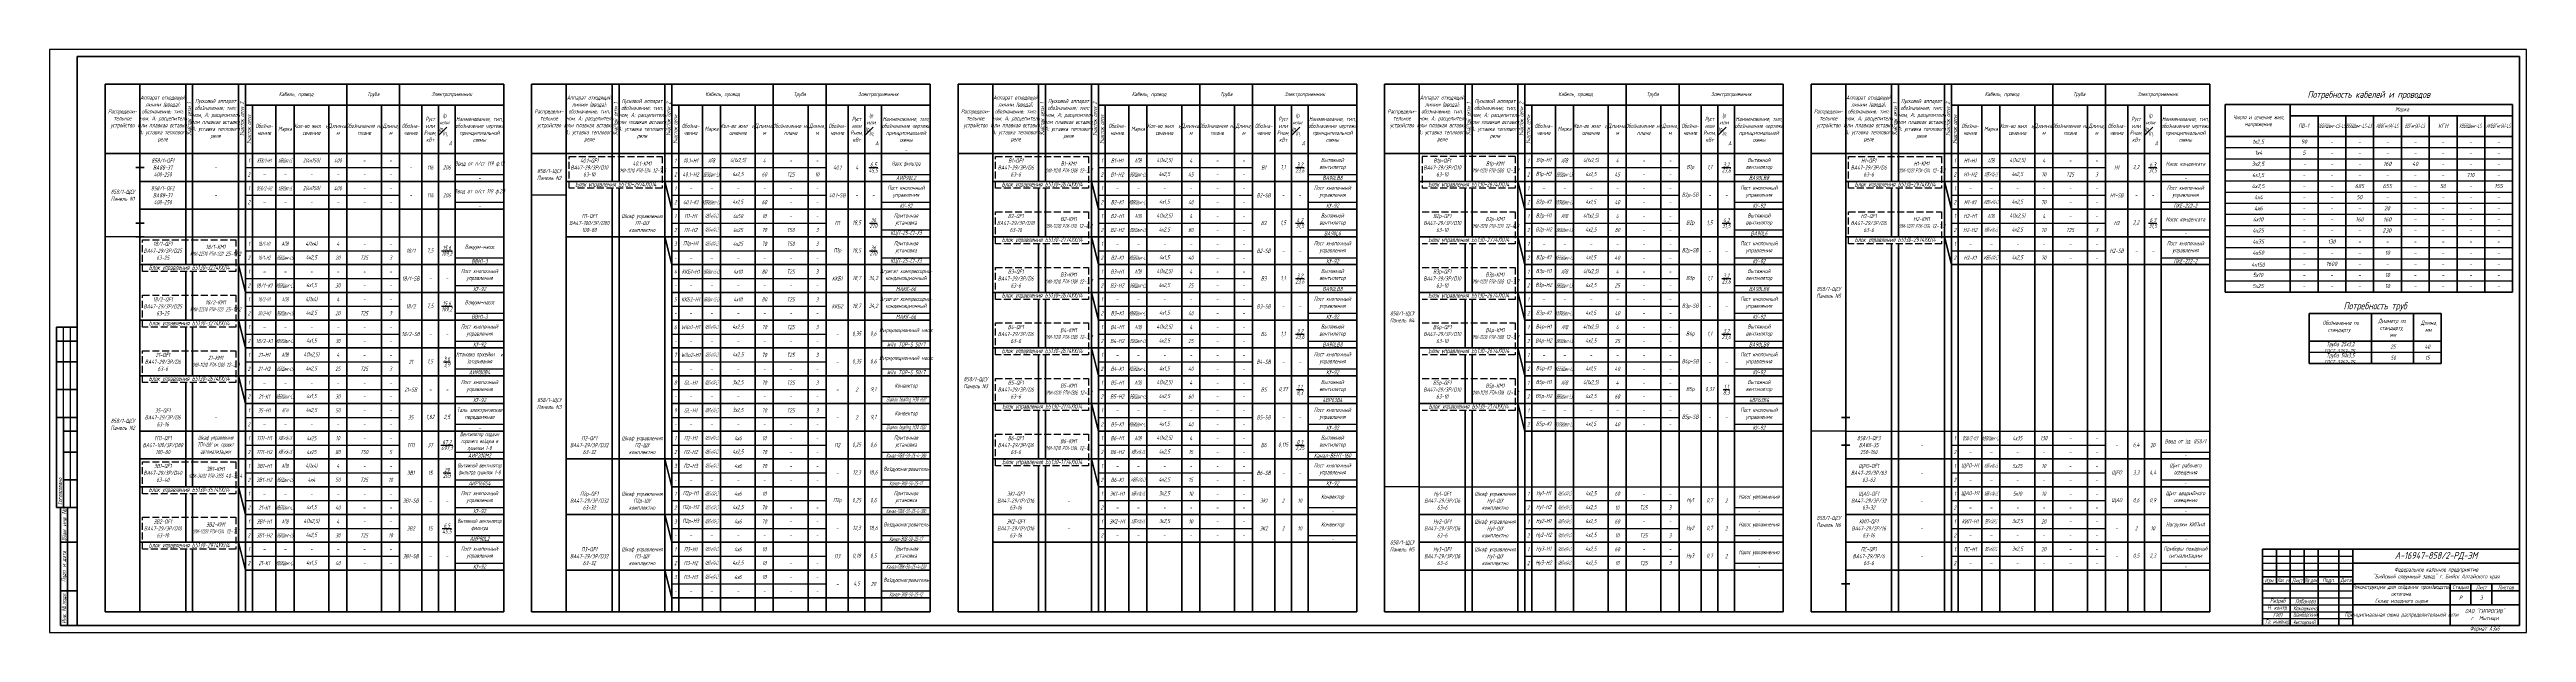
# Model space of a CAD drawing. Header units: millimetres. Extents: x -10490 to 5162, y -5053 to 76.
# Drawn here: x -9302 to -7519, y -814 to -394 of the extents above; entities that cross this region are included whole.
import ezdxf
from ezdxf.enums import TextEntityAlignment as Align

# ---------------------------------------------------------------- set-up
doc = ezdxf.new("R2010")
doc.units = ezdxf.units.MM
doc.linetypes.add('GOST2.303 4', pattern=[7, 5, -2, 0])
for name, color, linetype, lineweight in [('КаБель силовой (Вновь)', 1, 'Continuous', 60), ('Рамка толстая', 7, 'Continuous', 60), ('Рамка тонкая', 5, 'Continuous', 25), ('Строительный', 251, 'Continuous', 13), ('Схема распред. сети', 9, 'Continuous', 25), ('ТаБлица', 253, 'Continuous', 25), ('Текст', 2, 'Continuous', 25), ('Штампы', 252, 'Continuous', 25)]:
    doc.layers.add(name, color=color, linetype=linetype, lineweight=lineweight)
doc.styles.add('gost.shx', font='gost.shx', dxfattribs={"oblique": 15})
doc.styles.add('SIMPLEX', font='simplex.shx', dxfattribs={"width": 0.7, "oblique": 15})

# ---------------------------------------------------------------- blocks, each defined once
blk = doc.blocks.new('A$C5BFF3F5B')
at = {"layer": 'Схема распред. сети', "lineweight": 40}
for p, q in [((0, 20), (0, 0)), ((25, 20), (25, 0)), ((58, 20), (58, 0)), ((63, 20), (63, 0)), ((96, 20), (96, 0)), ((101, 20), (101, 0)), ((106, 20), (106, 0)), ((123, 20), (123, 0)), ((136, 20), (136, 0)), ((161, 20), (161, 0)), ((174, 20), (174, 0)), ((199, 20), (199, 0)), ((212, 20), (212, 0)), ((228, 20), (228, 0)), ((240, 20), (240, 0)), ((252, 20), (252, 0)), ((287, 20), (287, 0))]:
    blk.add_line(p, q, dxfattribs=at)
blk = doc.blocks.new('A$C2EF054A0')
at = {"layer": 'Строительный', "color": 1, "lineweight": 80}
blk.add_line((25, 0), (212, 0), dxfattribs=at)
at = {"layer": 'Схема распред. сети', "lineweight": 40}
for p, q in [((0, 20), (0, 0)), ((25, 20), (25, 0)), ((58, 20), (58, 0)), ((63, 20), (63, 0)), ((96, 20), (96, 0)), ((101, 20), (101, 0)), ((106, 20), (106, 0)), ((123, 20), (123, 0)), ((136, 20), (136, 0)), ((161, 20), (161, 0)), ((174, 20), (174, 0)), ((199, 20), (199, 0)), ((212, 20), (212, 0)), ((228, 20), (228, 0)), ((240, 20), (240, 0)), ((252, 20), (252, 0)), ((287, 20), (287, 0)), ((212, 0), (287, 0))]:
    blk.add_line(p, q, dxfattribs=at)
at = {"layer": 'Схема распред. сети'}
blk.add_line((101, 10), (212, 10), dxfattribs=at)
blk = doc.blocks.new('A$C3C9A24EA')
at = {"layer": 'Схема распред. сети', "color": 5}
blk.add_line((252, 5), (287, 5), dxfattribs=at)
at = {"layer": 'Схема распред. сети'}
blk.add_blockref('A$C2EF054A0', (0, 0), dxfattribs=at)
blk = doc.blocks.new('A$C5BA127B9')
at = {"layer": 'Схема распред. сети', "lineweight": 40}
for p, q in [((0, 20), (0, 0)), ((25, 20), (25, 0)), ((58, 20), (58, 0)), ((63, 20), (63, 0)), ((96, 20), (96, 0)), ((101, 20), (101, 0)), ((106, 20), (106, 0)), ((123, 20), (123, 0)), ((136, 20), (136, 0)), ((161, 20), (161, 0)), ((174, 20), (174, 0)), ((199, 20), (199, 0)), ((212, 20), (212, 0)), ((228, 20), (228, 0)), ((240, 20), (240, 0)), ((252, 20), (252, 0)), ((287, 20), (287, 0))]:
    blk.add_line(p, q, dxfattribs=at)
at = {"layer": 'Схема распред. сети', "color": 5, "lineweight": 25}
for p, q in [((25, 20), (287, 20)), ((25, 0), (287, 0))]:
    blk.add_line(p, q, dxfattribs=at)
blk = doc.blocks.new('A$C3600703F')
at = {"layer": 'Строительный', "color": 142, "lineweight": 80}
for p, q in [((101, 20), (101, 0)), ((101, 0), (212, 0))]:
    blk.add_line(p, q, dxfattribs=at)
at = {"layer": 'Схема распред. сети', "lineweight": 40}
for p, q in [((0, 20), (0, 0)), ((25, 20), (25, 0)), ((58, 20), (58, 0)), ((63, 20), (63, 0)), ((96, 20), (96, 0)), ((106, 20), (106, 0)), ((123, 20), (123, 0)), ((136, 20), (136, 0)), ((161, 20), (161, 0)), ((174, 20), (174, 0)), ((199, 20), (199, 0)), ((212, 20), (212, 0)), ((228, 20), (228, 0)), ((240, 20), (240, 0)), ((252, 20), (252, 0)), ((287, 20), (287, 0)), ((212, 0), (287, 0))]:
    blk.add_line(p, q, dxfattribs=at)
at = {"layer": 'Схема распред. сети'}
blk.add_line((101, 10), (212, 10), dxfattribs=at)
at = {"layer": 'Схема распред. сети', "color": 5}
blk.add_line((252, 5), (287, 5), dxfattribs=at)
blk = doc.blocks.new('A$C7C407CF2')
at = {"layer": 'Строительный', "color": 142, "lineweight": 80}
for q in [(96, 20), (212, 0)]:
    blk.add_line((101, 0), q, dxfattribs=at)
at = {"layer": 'Схема распред. сети', "lineweight": 40}
for p, q in [((0, 20), (0, 0)), ((25, 20), (25, 0)), ((58, 20), (58, 0)), ((63, 20), (63, 0)), ((96, 20), (96, 0)), ((101, 20), (101, 0)), ((106, 20), (106, 0)), ((123, 20), (123, 0)), ((136, 20), (136, 0)), ((161, 20), (161, 0)), ((174, 20), (174, 0)), ((199, 20), (199, 0)), ((212, 20), (212, 0)), ((228, 20), (228, 0)), ((240, 20), (240, 0)), ((252, 20), (252, 0)), ((287, 20), (287, 0)), ((212, 0), (287, 0))]:
    blk.add_line(p, q, dxfattribs=at)
at = {"layer": 'Схема распред. сети'}
blk.add_line((101, 10), (212, 10), dxfattribs=at)
at = {"layer": 'Схема распред. сети', "color": 5}
blk.add_line((252, 5), (287, 5), dxfattribs=at)
blk = doc.blocks.new('A$C5A2B7D56')
at = {"layer": 'Схема распред. сети', "lineweight": 40}
for p, q in [((0, 10), (0, 0)), ((0, 0), (287, 0)), ((25, 10), (25, 0)), ((58, 10), (58, 0)), ((63, 10), (63, 0)), ((96, 10), (96, 0)), ((101, 10), (101, 0)), ((106, 10), (106, 0)), ((123, 10), (123, 0)), ((136, 10), (136, 0)), ((161, 10), (161, 0)), ((174, 10), (174, 0)), ((199, 10), (199, 0)), ((212, 10), (212, 0)), ((228, 10), (228, 0)), ((240, 10), (240, 0)), ((252, 10), (252, 0)), ((287, 10), (287, 0))]:
    blk.add_line(p, q, dxfattribs=at)
blk = doc.blocks.new('A$C4AAC7058')
at = {"layer": 'Рамка толстая'}
for p, q in [((20, 415), (20, 5)), ((1778, 415), (20, 415)), ((1778, 5), (1778, 415)), ((20, 5), (1778, 5))]:
    blk.add_line(p, q, dxfattribs=at)
at = {"layer": 'Рамка тонкая'}
for p, q in [((0, 420), (0, 0)), ((1783, 420), (0, 420)), ((1783, 0), (1783, 420)), ((0, 0), (1783, 0))]:
    blk.add_line(p, q, dxfattribs=at)
blk = doc.blocks.new('A$C7AEF134F')
at = {"layer": 'Строительный', "color": 142, "lineweight": 80}
for q in [(96, 20), (212, 0)]:
    blk.add_line((101, 0), q, dxfattribs=at)
at = {"layer": 'Схема распред. сети', "lineweight": 40}
for p, q in [((0, 20), (0, 0)), ((25, 20), (25, 0)), ((96, 20), (96, 0)), ((101, 20), (101, 0)), ((106, 20), (106, 0)), ((123, 20), (123, 0)), ((136, 20), (136, 0)), ((161, 20), (161, 0)), ((174, 20), (174, 0)), ((199, 20), (199, 0)), ((212, 20), (212, 0)), ((228, 20), (228, 0)), ((240, 20), (240, 0)), ((252, 20), (252, 0)), ((287, 20), (287, 0)), ((58, 15), (58, 0)), ((63, 15), (63, 0)), ((212, 0), (287, 0))]:
    blk.add_line(p, q, dxfattribs=at)
at = {"layer": 'Схема распред. сети'}
blk.add_line((101, 10), (212, 10), dxfattribs=at)
at = {"layer": 'Схема распред. сети', "color": 5}
blk.add_line((252, 5), (287, 5), dxfattribs=at)

msp = doc.modelspace()

# ---------------------------------------------------------------- linework, layer by layer
at = {"layer": 'КаБель силовой (Вновь)', "lineweight": 100}
for p, q in [((-9234.04361, -479.14685), (-9240.04361, -479.14685)), ((-9237.04361, -479.14685), (-9237.04361, -519.14685)), ((-8930.04361, -469.14685), (-8930.04361, -799.14685)), ((-8623.04361, -469.14685), (-8623.04361, -799.14685)), ((-8316.04361, -469.14685), (-8316.04361, -799.14685)), ((-8009.04361, -469.14685), (-8009.04361, -659.14685)), ((-9234.04361, -519.14685), (-9240.04361, -519.14685)), ((-9234.04361, -529.14685), (-9240.04361, -529.14685)), ((-9237.04361, -529.14685), (-9237.04361, -799.18952)), ((-8006.04361, -659.14685), (-8012.04361, -659.14685)), ((-8006.04361, -679.14685), (-8012.04361, -679.14685)), ((-8009.04361, -679.14685), (-8009.04361, -779.14685)), ((-8006.04361, -779.14685), (-8012.04361, -779.14685))]:
    msp.add_line(p, q, dxfattribs=at)
at = {"layer": 'Рамка тонкая', "linetype": 'GOST2.303 4'}
for p, q in [((-8928.04361, -471.14685), (-8861.04361, -471.14685)), ((-8928.04361, -494.14685), (-8928.04361, -471.14685)), ((-8861.04361, -471.14685), (-8861.04361, -494.14685)), ((-8621.04361, -471.14685), (-8554.04361, -471.14685)), ((-8621.04361, -494.14685), (-8621.04361, -471.14685)), ((-8554.04361, -471.14685), (-8554.04361, -494.14685)), ((-8247.04361, -471.14685), (-8314.04361, -471.14685)), ((-8314.04361, -471.14685), (-8314.04361, -494.14685)), ((-8247.04361, -471.14685), (-8247.04361, -494.14685)), ((-8007.04361, -471.14685), (-7940.04361, -471.14685)), ((-8007.04361, -494.14685), (-8007.04361, -471.14685)), ((-7940.04361, -471.14685), (-7940.04361, -494.14685)), ((-8861.04361, -494.14685), (-8928.04361, -494.14685)), ((-8554.04361, -494.14685), (-8621.04361, -494.14685)), ((-8247.04361, -494.14685), (-8314.04361, -494.14685)), ((-7940.04361, -494.14685), (-8007.04361, -494.14685)), ((-8621.04361, -511.14685), (-8554.04361, -511.14685)), ((-8621.04361, -534.14685), (-8621.04361, -511.14685)), ((-8554.04361, -511.14685), (-8554.04361, -534.14685)), ((-8314.04361, -511.14685), (-8247.04361, -511.14685)), ((-8247.04361, -511.14685), (-8247.04361, -534.14685)), ((-8007.04361, -511.14685), (-7940.04361, -511.14685)), ((-8007.04361, -534.14685), (-8007.04361, -511.14685)), ((-7940.04361, -511.14685), (-7940.04361, -534.14685)), ((-9235.04361, -531.14685), (-9168.04361, -531.14685)), ((-9235.04361, -554.14685), (-9235.04361, -531.14685)), ((-9168.04361, -531.14685), (-9168.04361, -554.14685)), ((-8554.04361, -534.14685), (-8621.04361, -534.14685)), ((-8247.04361, -534.14685), (-8314.04361, -534.14685)), ((-7940.04361, -534.14685), (-8007.04361, -534.14685)), ((-8621.04361, -551.14685), (-8554.04361, -551.14685)), ((-8621.04361, -574.14685), (-8621.04361, -551.14685)), ((-8554.04361, -551.14685), (-8554.04361, -574.14685)), ((-8314.04361, -551.14685), (-8247.04361, -551.14685)), ((-8247.04361, -551.14685), (-8247.04361, -574.14685)), ((-9168.04361, -554.14685), (-9235.04361, -554.14685)), ((-9235.04361, -571.14685), (-9168.04361, -571.14685)), ((-9235.04361, -594.14685), (-9235.04361, -571.14685)), ((-9168.04361, -571.14685), (-9168.04361, -594.14685)), ((-8554.04361, -574.14685), (-8621.04361, -574.14685)), ((-8247.04361, -574.14685), (-8314.04361, -574.14685)), ((-9168.04361, -594.14685), (-9235.04361, -594.14685)), ((-8621.04361, -591.14685), (-8554.04361, -591.14685)), ((-8621.04361, -614.14685), (-8621.04361, -591.14685)), ((-8554.04361, -591.14685), (-8554.04361, -614.14685)), ((-8314.04361, -591.14685), (-8247.04361, -591.14685)), ((-8247.04361, -591.14685), (-8247.04361, -614.14685)), ((-9235.04361, -611.14685), (-9168.04361, -611.14685)), ((-9235.04361, -634.14685), (-9235.04361, -611.14685)), ((-9168.04361, -611.14685), (-9168.04361, -634.14685)), ((-8554.04361, -614.14685), (-8621.04361, -614.14685)), ((-8247.04361, -614.14685), (-8314.04361, -614.14685)), ((-9168.04361, -634.14685), (-9235.04361, -634.14685)), ((-8621.04361, -631.14685), (-8554.04361, -631.14685)), ((-8621.04361, -654.14685), (-8621.04361, -631.14685)), ((-8554.04361, -631.14685), (-8554.04361, -654.14685)), ((-8314.04361, -631.14685), (-8247.04361, -631.14685)), ((-8247.04361, -631.14685), (-8247.04361, -654.14685)), ((-8554.04361, -654.14685), (-8621.04361, -654.14685)), ((-8247.04361, -654.14685), (-8314.04361, -654.14685)), ((-8621.04361, -671.14685), (-8554.04361, -671.14685)), ((-8621.04361, -694.14685), (-8621.04361, -671.14685)), ((-8554.04361, -671.14685), (-8554.04361, -694.14685)), ((-9235.04361, -691.14685), (-9168.04361, -691.14685)), ((-9235.04361, -714.14685), (-9235.04361, -691.14685)), ((-9168.04361, -691.14685), (-9168.04361, -714.14685)), ((-8554.04361, -694.14685), (-8621.04361, -694.14685)), ((-9168.04361, -714.14685), (-9235.04361, -714.14685)), ((-9235.04361, -731.14685), (-9168.04361, -731.14685)), ((-9235.04361, -754.14685), (-9235.04361, -731.14685)), ((-9168.04361, -731.14685), (-9168.04361, -754.14685)), ((-9168.04361, -754.14685), (-9235.04361, -754.14685))]:
    msp.add_line(p, q, dxfattribs=at)
at = {"layer": 'Рамка тонкая'}
for p, q in [((-7736.04361, -464.85838), (-7529.04361, -464.85838)), ((-7736.04361, -472.85838), (-7529.04361, -472.85838)), ((-7736.04361, -480.85838), (-7529.04361, -480.85838)), ((-8930.04361, -499.14683), (-8955.04361, -499.14683)), ((-7736.04361, -488.85838), (-7529.04361, -488.85838)), ((-7736.04361, -496.85838), (-7529.04361, -496.85838)), ((-7736.04361, -504.85838), (-7529.04361, -504.85838)), ((-7736.04361, -512.85838), (-7529.04361, -512.85838)), ((-9237.04361, -529.14685), (-9262.04361, -529.14685)), ((-7736.04361, -520.85838), (-7529.04361, -520.85838)), ((-7736.04361, -528.85838), (-7529.04361, -528.85838)), ((-7736.04361, -536.85838), (-7529.04361, -536.85838)), ((-7736.04361, -544.85838), (-7529.04361, -544.85838)), ((-7736.04361, -552.85838), (-7529.04361, -552.85838)), ((-7736.04361, -560.85838), (-7529.04361, -560.85838)), ((-7675.47506, -612.30726), (-7580.47506, -612.30726)), ((-8009.04361, -669.14685), (-8034.04361, -669.14685)), ((-8316.04361, -709.14685), (-8341.04361, -709.14685))]:
    msp.add_line(p, q, dxfattribs=at)
at = {"layer": 'Схема распред. сети', "lineweight": 40}
for p, q in [((-9262.04361, -419.14685), (-8975.04361, -419.14685)), ((-9262.04361, -419.14685), (-9262.04361, -469.14685)), ((-9237.04361, -419.14685), (-9237.04361, -469.14685)), ((-9204.04361, -419.14685), (-9204.04361, -469.14685)), ((-9199.04361, -419.14685), (-9199.04361, -469.14685)), ((-9166.04361, -419.14685), (-9166.04361, -469.14685)), ((-9161.04361, -419.14685), (-9161.04361, -469.14685)), ((-9088.04361, -419.14685), (-9088.04361, -469.14685)), ((-9050.04361, -419.14685), (-9050.04361, -469.14685)), ((-8975.04361, -419.14685), (-8975.04361, -469.14685)), ((-8955.04361, -419.14685), (-8668.04361, -419.14685)), ((-8955.04361, -419.14685), (-8955.04361, -469.14685)), ((-8930.04361, -419.14685), (-8930.04361, -469.14685)), ((-8897.04361, -419.14685), (-8897.04361, -469.14685)), ((-8892.04361, -419.14685), (-8892.04361, -469.14685)), ((-8859.04361, -419.14685), (-8859.04361, -469.14685)), ((-8854.04361, -419.14685), (-8854.04361, -469.14685)), ((-8781.04361, -419.14685), (-8781.04361, -469.14685)), ((-8743.04361, -419.14685), (-8743.04361, -469.14685)), ((-8668.04361, -419.14685), (-8668.04361, -469.14685)), ((-8648.04361, -419.14685), (-8361.04361, -419.14685)), ((-8648.04361, -419.14685), (-8648.04361, -469.14685)), ((-8623.04361, -419.14685), (-8623.04361, -469.14685)), ((-8590.04361, -419.14685), (-8590.04361, -469.14685)), ((-8585.04361, -419.14685), (-8585.04361, -469.14685)), ((-8552.04361, -419.14685), (-8552.04361, -469.14685)), ((-8547.04361, -419.14685), (-8547.04361, -469.14685)), ((-8474.04361, -419.14685), (-8474.04361, -469.14685)), ((-8436.04361, -419.14685), (-8436.04361, -469.14685)), ((-8361.04361, -419.14685), (-8361.04361, -469.14685)), ((-8341.04361, -419.14685), (-8054.04361, -419.14685)), ((-8341.04361, -419.14685), (-8341.04361, -469.14685)), ((-8316.04361, -419.14685), (-8316.04361, -469.14685)), ((-8283.04361, -419.14685), (-8283.04361, -469.14685)), ((-8278.04361, -419.14685), (-8278.04361, -469.14685)), ((-8245.04361, -419.14685), (-8245.04361, -469.14685)), ((-8240.04361, -419.14685), (-8240.04361, -469.14685)), ((-8167.04361, -419.14685), (-8167.04361, -469.14685)), ((-8129.04361, -419.14685), (-8129.04361, -469.14685)), ((-8054.04361, -419.14685), (-8054.04361, -469.14685)), ((-8034.04361, -419.14685), (-7747.04361, -419.14685)), ((-8034.04361, -419.14685), (-8034.04361, -469.14685)), ((-8009.04361, -419.14685), (-8009.04361, -469.14685)), ((-7976.04361, -419.14685), (-7976.04361, -469.14685)), ((-7971.04361, -419.14685), (-7971.04361, -469.14685)), ((-7938.04361, -419.14685), (-7938.04361, -469.14685)), ((-7933.04361, -419.14685), (-7933.04361, -469.14685)), ((-7860.04361, -419.14685), (-7860.04361, -469.14685)), ((-7822.04361, -419.14685), (-7822.04361, -469.14685)), ((-7747.04361, -419.14685), (-7747.04361, -469.14685)), ((-9161.04361, -434.14685), (-8975.04361, -434.14685)), ((-9156.04361, -434.14685), (-9156.04361, -469.14685)), ((-9139.04361, -434.14685), (-9139.04361, -469.14685)), ((-9126.04361, -434.14685), (-9126.04361, -469.14685)), ((-9101.04361, -434.14685), (-9101.04361, -469.14685)), ((-9063.04361, -434.14685), (-9063.04361, -469.14685)), ((-9034.04361, -434.14685), (-9034.04361, -469.14685)), ((-9022.04361, -434.14685), (-9022.04361, -469.14685)), ((-9010.04361, -434.14685), (-9010.04361, -469.14685)), ((-8854.04361, -434.14685), (-8668.04361, -434.14685)), ((-8849.04361, -434.14685), (-8849.04361, -469.14685)), ((-8832.04361, -434.14685), (-8832.04361, -469.14685)), ((-8819.04361, -434.14685), (-8819.04361, -469.14685)), ((-8794.04361, -434.14685), (-8794.04361, -469.14685)), ((-8756.04361, -434.14685), (-8756.04361, -469.14685)), ((-8727.04361, -434.14685), (-8727.04361, -469.14685)), ((-8715.04361, -434.14685), (-8715.04361, -469.14685)), ((-8703.04361, -434.14685), (-8703.04361, -469.14685)), ((-8547.04361, -434.14685), (-8361.04361, -434.14685)), ((-8542.04361, -434.14685), (-8542.04361, -469.14685)), ((-8525.04361, -434.14685), (-8525.04361, -469.14685)), ((-8512.04361, -434.14685), (-8512.04361, -469.14685)), ((-8487.04361, -434.14685), (-8487.04361, -469.14685)), ((-8449.04361, -434.14685), (-8449.04361, -469.14685)), ((-8420.04361, -434.14685), (-8420.04361, -469.14685)), ((-8408.04361, -434.14685), (-8408.04361, -469.14685)), ((-8396.04361, -434.14685), (-8396.04361, -469.14685)), ((-8240.04361, -434.14685), (-8054.04361, -434.14685)), ((-8235.04361, -434.14685), (-8235.04361, -469.14685)), ((-8218.04361, -434.14685), (-8218.04361, -469.14685)), ((-8205.04361, -434.14685), (-8205.04361, -469.14685)), ((-8180.04361, -434.14685), (-8180.04361, -469.14685)), ((-8142.04361, -434.14685), (-8142.04361, -469.14685)), ((-8113.04361, -434.14685), (-8113.04361, -469.14685)), ((-8101.04361, -434.14685), (-8101.04361, -469.14685)), ((-8089.04361, -434.14685), (-8089.04361, -469.14685)), ((-7933.04361, -434.14685), (-7747.04361, -434.14685)), ((-7928.04361, -434.14685), (-7928.04361, -469.14685)), ((-7911.04361, -434.14685), (-7911.04361, -469.14685)), ((-7898.04361, -434.14685), (-7898.04361, -469.14685)), ((-7873.04361, -434.14685), (-7873.04361, -469.14685)), ((-7835.04361, -434.14685), (-7835.04361, -469.14685)), ((-7806.04361, -434.14685), (-7806.04361, -469.14685)), ((-7794.04361, -434.14685), (-7794.04361, -469.14685)), ((-7782.04361, -434.14685), (-7782.04361, -469.14685)), ((-9262.04361, -469.14685), (-8975.04361, -469.14685)), ((-9262.04361, -469.14685), (-8975.04361, -469.14685)), ((-8955.04361, -469.14685), (-8668.04361, -469.14685)), ((-8955.04361, -469.14685), (-8668.04361, -469.14685)), ((-8648.04361, -469.14685), (-8361.04361, -469.14685)), ((-8648.04361, -469.14685), (-8361.04361, -469.14685)), ((-8341.04361, -469.14685), (-8054.04361, -469.14685)), ((-8341.04361, -469.14685), (-8054.04361, -469.14685)), ((-8034.04361, -469.14685), (-7747.04361, -469.14685)), ((-8034.04361, -469.14685), (-7747.04361, -469.14685))]:
    msp.add_line(p, q, dxfattribs=at)
at = {"layer": 'ТаБлица', "lineweight": 60}
for p, q in [((-7529.04361, -433.85838), (-7736.04361, -433.85838)), ((-7736.04361, -433.85838), (-7736.04361, -568.85838)), ((-7689.04361, -568.85838), (-7689.04361, -433.85838)), ((-7529.04361, -441.85838), (-7689.04361, -441.85838)), ((-7669.04361, -568.85838), (-7669.04361, -441.85838)), ((-7649.04361, -568.85838), (-7649.04361, -441.85838)), ((-7629.04361, -568.85838), (-7629.04361, -441.85838)), ((-7609.04361, -568.85838), (-7609.04361, -441.85838)), ((-7589.04361, -568.85838), (-7589.04361, -441.85838)), ((-7569.04361, -568.85838), (-7569.04361, -441.85838)), ((-7549.04361, -568.85838), (-7549.04361, -441.85838)), ((-7529.04361, -568.85838), (-7529.04361, -433.85838)), ((-7736.04361, -456.85838), (-7529.04361, -456.85838)), ((-7736.04361, -568.85838), (-7529.04361, -568.85838)), ((-7675.47506, -584.30726), (-7675.47506, -620.30726)), ((-7580.47506, -584.30726), (-7675.47506, -584.30726)), ((-7630.47506, -620.30726), (-7630.47506, -584.30726)), ((-7600.47506, -620.30726), (-7600.47506, -584.30726)), ((-7580.47506, -620.30726), (-7580.47506, -584.30726)), ((-7675.47506, -604.30726), (-7630.47506, -604.30726)), ((-7630.47506, -604.30726), (-7600.47506, -604.30726)), ((-7600.47506, -604.30726), (-7580.47506, -604.30726)), ((-7675.47506, -620.30726), (-7580.47506, -620.30726))]:
    msp.add_line(p, q, dxfattribs=at)
at = {"layer": 'Штампы', "lineweight": 60}
for p, q in [((-9297.04361, -724.14685), (-9297.04361, -594.14685)), ((-9297.04361, -594.14685), (-9282.04361, -594.14685)), ((-9297.04361, -604.14685), (-9282.04361, -604.14685)), ((-9282.04361, -724.14685), (-9282.04361, -594.14685)), ((-9297.04361, -619.14685), (-9282.04361, -619.14685)), ((-9297.04361, -639.14685), (-9282.04361, -639.14685)), ((-9297.04361, -659.14685), (-9282.04361, -659.14685)), ((-9292.04361, -724.14685), (-9292.04361, -659.14685)), ((-9292.04361, -669.14685), (-9282.04361, -669.14685)), ((-9292.04361, -684.14685), (-9282.04361, -684.14685)), ((-9292.04361, -704.14685), (-9282.04361, -704.14685)), ((-9297.04361, -724.14685), (-9282.04361, -724.14685)), ((-9294.04361, -809.14685), (-9294.04361, -724.14685)), ((-9294.04361, -724.14685), (-9282.04361, -724.14685)), ((-9289.04361, -809.14685), (-9289.04361, -724.14685)), ((-9282.04361, -809.14685), (-9282.04361, -724.14685)), ((-9294.04361, -749.14685), (-9282.04361, -749.14685)), ((-7709.04362, -754.14683), (-7524.04362, -754.14683)), ((-7709.04362, -754.14683), (-7709.04362, -809.14683)), ((-7699.04362, -754.14683), (-7699.04362, -779.14683)), ((-7689.04362, -754.14683), (-7689.04362, -809.14683)), ((-7679.04362, -754.14683), (-7679.04362, -779.14683)), ((-7669.04362, -754.14683), (-7669.04362, -809.14683)), ((-7654.04362, -754.14683), (-7654.04362, -809.14683)), ((-7644.04362, -754.14683), (-7644.04362, -809.14683)), ((-7644.04362, -764.14683), (-7524.04362, -764.14683)), ((-9294.04361, -784.14685), (-9282.04361, -784.14685)), ((-7709.04362, -774.14683), (-7644.04362, -774.14683)), ((-7709.04362, -779.14683), (-7524.04362, -779.14683)), ((-7574.04362, -779.14683), (-7574.04362, -809.14683)), ((-7574.04362, -784.14683), (-7524.04362, -784.14683)), ((-7559.04362, -779.14683), (-7559.04362, -794.14683)), ((-7544.04362, -779.14683), (-7544.04362, -794.14683)), ((-7644.04362, -794.14683), (-7524.04362, -794.14683)), ((-9294.04361, -809.14685), (-9282.04361, -809.14685))]:
    msp.add_line(p, q, dxfattribs=at)
at = {"layer": 'Штампы', "color": 5, "lineweight": 25}
for p, q in [((-9292.04361, -659.14685), (-9292.04361, -594.14685)), ((-9287.04361, -724.14685), (-9287.04361, -594.14685)), ((-7709.04362, -759.14683), (-7644.04362, -759.14683)), ((-7709.04362, -764.14683), (-7644.04362, -764.14683)), ((-7709.04362, -769.14683), (-7644.04362, -769.14683)), ((-7709.04362, -784.14683), (-7644.04362, -784.14683)), ((-7709.04362, -789.14683), (-7644.04362, -789.14683)), ((-7709.04362, -794.14683), (-7644.04362, -794.14683)), ((-7709.04362, -799.14683), (-7644.04362, -799.14683)), ((-7709.04362, -804.14683), (-7644.04362, -804.14683))]:
    msp.add_line(p, q, dxfattribs=at)

# ---------------------------------------------------------------- block references
for name, p in [('A$C4AAC7058', (-9302.04361, -814.14685)), ('A$C3C9A24EA', (-9262.04362, -489.14686)), ('A$C3C9A24EA', (-8955.04362, -489.14686)), ('A$C3C9A24EA', (-8648.04362, -489.14686)), ('A$C3C9A24EA', (-8341.04362, -489.14686)), ('A$C3C9A24EA', (-8034.04362, -489.14686)), ('A$C3C9A24EA', (-9262.04362, -509.14686)), ('A$C7AEF134F', (-8955.04362, -509.14684)), ('A$C7AEF134F', (-8648.04362, -509.14684)), ('A$C7AEF134F', (-8341.04362, -509.14684)), ('A$C7AEF134F', (-8034.04362, -509.14684)), ('A$C5BA127B9', (-9262.04361, -529.14685)), ('A$C3C9A24EA', (-8955.04362, -529.14686)), ('A$C3C9A24EA', (-8648.04362, -529.14686)), ('A$C3C9A24EA', (-8341.04362, -529.14686)), ('A$C3C9A24EA', (-8034.04362, -529.14686)), ('A$C3C9A24EA', (-9262.04362, -549.14686)), ('A$C7AEF134F', (-8648.04362, -549.14684)), ('A$C7AEF134F', (-8341.04362, -549.14684)), ('A$C7AEF134F', (-8034.04362, -549.14684)), ('A$C7AEF134F', (-9262.04362, -569.14684)), ('A$C3C9A24EA', (-8648.04362, -569.14686)), ('A$C3C9A24EA', (-8341.04362, -569.14686)), ('A$C5BFF3F5B', (-8034.04361, -569.14685)), ('A$C3C9A24EA', (-9262.04362, -589.14686)), ('A$C7AEF134F', (-8648.04362, -589.14684)), ('A$C7AEF134F', (-8341.04362, -589.14684)), ('A$C5BFF3F5B', (-8034.04361, -589.14685)), ('A$C7AEF134F', (-9262.04362, -609.14684)), ('A$C3C9A24EA', (-8648.04362, -609.14686)), ('A$C3C9A24EA', (-8341.04362, -609.14686)), ('A$C5BFF3F5B', (-8034.04361, -609.14685)), ('A$C3C9A24EA', (-9262.04362, -629.14686)), ('A$C7AEF134F', (-8648.04362, -629.14684)), ('A$C7AEF134F', (-8341.04362, -629.14684)), ('A$C5BFF3F5B', (-8034.04361, -629.14685)), ('A$C7AEF134F', (-9262.04362, -649.14684)), ('A$C3C9A24EA', (-8648.04362, -649.14686)), ('A$C3C9A24EA', (-8341.04362, -649.14686)), ('A$C5BFF3F5B', (-8034.04361, -649.14685)), ('A$C3C9A24EA', (-9262.04362, -669.14686)), ('A$C7AEF134F', (-8648.04362, -669.14684)), ('A$C7AEF134F', (-8341.04362, -669.14684)), ('A$C5BFF3F5B', (-8034.04361, -669.14685)), ('A$C3C9A24EA', (-9262.04362, -689.14686)), ('A$C3C9A24EA', (-8955.04362, -689.14686)), ('A$C3C9A24EA', (-8648.04362, -689.14686)), ('A$C5BFF3F5B', (-8341.04361, -689.14686)), ('A$C5BFF3F5B', (-8034.04361, -689.14685)), ('A$C5BA127B9', (-8034.04361, -689.14685)), ('A$C3C9A24EA', (-8034.04362, -689.14686)), ('A$C3C9A24EA', (-9262.04362, -709.14686)), ('A$C7AEF134F', (-8648.04362, -709.14684)), ('A$C5BFF3F5B', (-8341.04361, -709.14686)), ('A$C3C9A24EA', (-8034.04362, -709.14686)), ('A$C7AEF134F', (-9262.04362, -729.14684)), ('A$C3C9A24EA', (-8955.04362, -729.14686)), ('A$C3C9A24EA', (-8648.04362, -729.14686)), ('A$C3C9A24EA', (-8341.04362, -729.14686)), ('A$C5BA127B9', (-8341.04361, -729.14685)), ('A$C3C9A24EA', (-8034.04362, -729.14686)), ('A$C3C9A24EA', (-9262.04362, -749.14686)), ('A$C3C9A24EA', (-8648.04362, -749.14686)), ('A$C3C9A24EA', (-8341.04362, -749.14686)), ('A$C3C9A24EA', (-8034.04362, -749.14686)), ('A$C7AEF134F', (-9262.04362, -769.14684)), ('A$C3C9A24EA', (-8955.04362, -769.14686)), ('A$C5BFF3F5B', (-8648.04361, -769.14685)), ('A$C3C9A24EA', (-8341.04362, -769.14686)), ('A$C3C9A24EA', (-8034.04362, -769.14686)), ('A$C5BFF3F5B', (-9262.04361, -789.14685)), ('A$C5BFF3F5B', (-8648.04361, -789.14685)), ('A$C5BFF3F5B', (-8341.04361, -789.14685)), ('A$C5BFF3F5B', (-8034.04361, -789.14685))]:
    msp.add_blockref(name, p)
at = {"layer": 'КаБель силовой (Вновь)'}
for name, p in [('A$C7C407CF2', (-8955.04358, -549.14683)), ('A$C3600703F', (-8955.04358, -569.14683)), ('A$C3600703F', (-8955.04358, -589.14683)), ('A$C3600703F', (-8955.04358, -609.14683)), ('A$C3600703F', (-8955.04358, -629.14683)), ('A$C3600703F', (-8955.04358, -649.14683)), ('A$C3600703F', (-8955.04358, -669.14683)), ('A$C7C407CF2', (-8955.04358, -709.14683)), ('A$C7C407CF2', (-8955.04358, -749.14683)), ('A$C7C407CF2', (-8955.04358, -789.14683)), ('A$C5A2B7D56', (-9262.04358, -799.18953)), ('A$C5A2B7D56', (-8955.04358, -799.18953)), ('A$C5A2B7D56', (-8648.04358, -799.14686)), ('A$C5A2B7D56', (-8341.04358, -799.18953)), ('A$C5A2B7D56', (-8034.04358, -799.14686))]:
    msp.add_blockref(name, p, dxfattribs=at)

# ---------------------------------------------------------------- texts
at = {"layer": 'Схема распред. сети', "color": 2, "attachment_point": 5}
for s, insert, char_height, width, style in [('{\\W0.7;Аппарат отходящей линии (ввода); обозначение; тип; Iном, А; расцепитель или плавкая вставка, А; уставка теплового реле}', (-9220.54361, -444.14685), 3, 33, 'SIMPLEX'), ('Кабель, провод', (-9124.54361, -426.64685), 3, 73, 'SIMPLEX'), ('Труба', (-9069.04361, -426.64685), 3, 38, 'SIMPLEX'), ('Электроприемник', (-9012.54361, -426.64685), 3, 75, 'SIMPLEX'), ('{\\W0.7;Аппарат отходящей линии (ввода); обозначение; тип; Iном, А; расцепитель или плавкая вставка, А; уставка теплового реле}', (-8913.54361, -444.14685), 3, 33, 'SIMPLEX'), ('Кабель, провод', (-8817.54361, -426.64685), 3, 73, 'SIMPLEX'), ('Труба', (-8762.04361, -426.64685), 3, 38, 'SIMPLEX'), ('Электроприемник', (-8705.54361, -426.64685), 3, 75, 'SIMPLEX'), ('{\\W0.7;Аппарат отходящей линии (ввода); обозначение; тип; Iном, А; расцепитель или плавкая вставка, А; уставка теплового реле}', (-8606.54361, -444.14685), 3, 33, 'SIMPLEX'), ('Кабель, провод', (-8510.54361, -426.64685), 3, 73, 'SIMPLEX'), ('Труба', (-8455.04361, -426.64685), 3, 38, 'SIMPLEX'), ('Электроприемник', (-8398.54361, -426.64685), 3, 75, 'SIMPLEX'), ('{\\W0.7;Аппарат отходящей линии (ввода); обозначение; тип; Iном, А; расцепитель или плавкая вставка, А; уставка теплового реле}', (-8299.54361, -444.14685), 3, 33, 'SIMPLEX'), ('Кабель, провод', (-8203.54361, -426.64685), 3, 73, 'SIMPLEX'), ('Труба', (-8148.04361, -426.64685), 3, 38, 'SIMPLEX'), ('Электроприемник', (-8091.54361, -426.64685), 3, 75, 'SIMPLEX'), ('{\\W0.7;Аппарат отходящей линии (ввода); обозначение; тип; Iном, А; расцепитель или плавкая вставка, А; уставка теплового реле}', (-7992.54361, -444.14685), 3, 33, 'SIMPLEX'), ('Кабель, провод', (-7896.54361, -426.64685), 3, 73, 'SIMPLEX'), ('Труба', (-7841.04361, -426.64685), 3, 38, 'SIMPLEX'), ('Электроприемник', (-7784.54361, -426.64685), 3, 75, 'SIMPLEX'), ('Распредели-\\Pтельное устройство', (-9249.54361, -444.14685), 3, 25, 'SIMPLEX'), ('Пусковой аппарат обозначение; тип; Iном, А; расцепитель или плавкая вставка, А; уставка теплового реле', (-9182.54361, -444.14685), 3, 33, 'SIMPLEX'), ('Pуст или Pном, кВт', (-9028.04361, -451.64685), 3, 12, 'SIMPLEX'), ('\\A1;Iр   или   \\SIр#Iп, ;       А', (-9016.04361, -451.64685), 3, 12, 'SIMPLEX'), ('Наименование, тип, обозначение чертежа принципиальной схемы', (-8992.54361, -451.64685), 3, 35, 'SIMPLEX'), ('Распредели-\\Pтельное устройство', (-8942.54361, -444.14685), 3, 25, 'SIMPLEX'), ('Пусковой аппарат обозначение; тип; Iном, А; расцепитель или плавкая вставка, А; уставка теплового реле', (-8875.54361, -444.14685), 3, 33, 'SIMPLEX'), ('Pуст или Pном, кВт', (-8721.04361, -451.64685), 3, 12, 'SIMPLEX'), ('\\A1;Iр   или   \\SIр#Iп, ;       А', (-8709.04361, -451.64685), 3, 12, 'SIMPLEX'), ('Наименование, тип, обозначение чертежа принципиальной схемы', (-8685.54361, -451.64685), 3, 35, 'SIMPLEX'), ('Распредели-\\Pтельное устройство', (-8635.54361, -444.14685), 3, 25, 'SIMPLEX'), ('Пусковой аппарат обозначение; тип; Iном, А; расцепитель или плавкая вставка, А; уставка теплового реле', (-8568.54361, -444.14685), 3, 33, 'SIMPLEX'), ('Pуст или Pном, кВт', (-8414.04361, -451.64685), 3, 12, 'SIMPLEX'), ('\\A1;Iр   или   \\SIр#Iп, ;       А', (-8402.04361, -451.64685), 3, 12, 'SIMPLEX'), ('Наименование, тип, обозначение чертежа принципиальной схемы', (-8378.54361, -451.64685), 3, 35, 'SIMPLEX'), ('Распредели-\\Pтельное устройство', (-8328.54361, -444.14685), 3, 25, 'SIMPLEX'), ('Пусковой аппарат обозначение; тип; Iном, А; расцепитель или плавкая вставка, А; уставка теплового реле', (-8261.54361, -444.14685), 3, 33, 'SIMPLEX'), ('Pуст или Pном, кВт', (-8107.04361, -451.64685), 3, 12, 'SIMPLEX'), ('\\A1;Iр   или   \\SIр#Iп, ;       А', (-8095.04361, -451.64685), 3, 12, 'SIMPLEX'), ('Наименование, тип, обозначение чертежа принципиальной схемы', (-8071.54361, -451.64685), 3, 35, 'SIMPLEX'), ('Распредели-\\Pтельное устройство', (-8021.54361, -444.14685), 3, 25, 'SIMPLEX'), ('Пусковой аппарат обозначение; тип; Iном, А; расцепитель или плавкая вставка, А; уставка теплового реле', (-7954.54361, -444.14685), 3, 33, 'SIMPLEX'), ('Pуст или Pном, кВт', (-7800.04361, -451.64685), 3, 12, 'SIMPLEX'), ('\\A1;Iр   или   \\SIр#Iп, ;       А', (-7788.04361, -451.64685), 3, 12, 'SIMPLEX'), ('Наименование, тип, обозначение чертежа принципиальной схемы', (-7764.54361, -451.64685), 3, 35, 'SIMPLEX'), ('Обозна- чение', (-9147.54361, -451.64685), 3, 17, 'SIMPLEX'), ('Марка', (-9132.54361, -451.64685), 3, 13, 'SIMPLEX'), ('Кол-во жил  и сечение', (-9113.54361, -451.64685), 3, 25, 'SIMPLEX'), ('{\\W0.9;Длина, }м', (-9094.54361, -451.64685), 3, 13, 'SIMPLEX'), ('Обозначение на плане', (-9075.54361, -451.64685), 3, 25, 'SIMPLEX'), ('Длина, м', (-9056.54361, -451.64685), 3, 13, 'SIMPLEX'), ('Обозна-\\Pчение', (-9042.04361, -451.64685), 3, 16, 'SIMPLEX'), ('Обозна- чение', (-8840.54361, -451.64685), 3, 17, 'SIMPLEX'), ('Марка', (-8825.54361, -451.64685), 3, 13, 'SIMPLEX'), ('Кол-во жил  и сечение', (-8806.54361, -451.64685), 3, 25, 'SIMPLEX'), ('{\\W0.9;Длина, }м', (-8787.54361, -451.64685), 3, 13, 'SIMPLEX'), ('Обозначение на плане', (-8768.54361, -451.64685), 3, 25, 'SIMPLEX'), ('Длина, м', (-8749.54361, -451.64685), 3, 13, 'SIMPLEX'), ('Обозна-\\Pчение', (-8735.04361, -451.64685), 3, 16, 'SIMPLEX'), ('Обозна- чение', (-8533.54361, -451.64685), 3, 17, 'SIMPLEX'), ('Марка', (-8518.54361, -451.64685), 3, 13, 'SIMPLEX'), ('Кол-во жил  и сечение', (-8499.54361, -451.64685), 3, 25, 'SIMPLEX'), ('{\\W0.9;Длина, }м', (-8480.54361, -451.64685), 3, 13, 'SIMPLEX'), ('Обозначение на плане', (-8461.54361, -451.64685), 3, 25, 'SIMPLEX'), ('Длина, м', (-8442.54361, -451.64685), 3, 13, 'SIMPLEX'), ('Обозна-\\Pчение', (-8428.04361, -451.64685), 3, 16, 'SIMPLEX'), ('Обозна- чение', (-8226.54361, -451.64685), 3, 17, 'SIMPLEX'), ('Марка', (-8211.54361, -451.64685), 3, 13, 'SIMPLEX'), ('Кол-во жил  и сечение', (-8192.54361, -451.64685), 3, 25, 'SIMPLEX'), ('{\\W0.9;Длина, }м', (-8173.54361, -451.64685), 3, 13, 'SIMPLEX'), ('Обозначение на плане', (-8154.54361, -451.64685), 3, 25, 'SIMPLEX'), ('Длина, м', (-8135.54361, -451.64685), 3, 13, 'SIMPLEX'), ('Обозна-\\Pчение', (-8121.04361, -451.64685), 3, 16, 'SIMPLEX'), ('Обозна- чение', (-7919.54361, -451.64685), 3, 17, 'SIMPLEX'), ('Марка', (-7904.54361, -451.64685), 3, 13, 'SIMPLEX'), ('Кол-во жил  и сечение', (-7885.54361, -451.64685), 3, 25, 'SIMPLEX'), ('{\\W0.9;Длина, }м', (-7866.54361, -451.64685), 3, 13, 'SIMPLEX'), ('Обозначение на плане', (-7847.54361, -451.64685), 3, 25, 'SIMPLEX'), ('Длина, м', (-7828.54361, -451.64685), 3, 13, 'SIMPLEX'), ('Обозна-\\Pчение', (-7814.04361, -451.64685), 3, 16, 'SIMPLEX'), ('858/1-QF1\\PВА88-37\\P400-250', (-9220.54361, -479.14685), 3, 33, 'SIMPLEX'), ('-', (-9182.54361, -479.14685), 3, 33, 'SIMPLEX'), ('1', (-9158.54361, -474.14685), 3, 5, 'SIMPLEX'), ('{\\W0.5;858/1-Н1}', (-9147.54361, -474.14685), 3, 17, 'SIMPLEX'), ('{\\W0.3;АВБбШвнг-LS}', (-9132.54361, -474.14685), 3, 13, 'SIMPLEX'), ('2(4х150)', (-9113.54361, -474.14685), 3, 25, 'SIMPLEX'), ('400', (-9094.54361, -474.14685), 3, 13, 'SIMPLEX'), ('-', (-9075.54361, -474.14685), 3, 25, 'SIMPLEX'), ('-', (-9056.54361, -474.14685), 3, 13, 'SIMPLEX'), ('-', (-9042.04361, -479.14685), 3, 16, 'SIMPLEX'), ('116', (-9028.04361, -479.14685), 3, 12, 'SIMPLEX'), ('\\A1;206', (-9016.04361, -479.14685), 3, 12, 'SIMPLEX'), ('Ввод от п/ст 119 ф.12', (-8992.54361, -476.64685), 3, 35, 'SIMPLEX'), ('\\pi0.2994;858/1-ЩСУ\\PПанель N2', (-8942.54361, -484.14685), 3, 25, 'SIMPLEX'), ('40.1-QF1\\PВА47-29/3Р/D10\\P63-10', (-8913.54361, -479.14685), 3, 33, 'SIMPLEX'), ('40.1-КМ1\\P{\\W0.5;КМИ-11210 РТИ-1314} 12-7,5', (-8875.54361, -479.14685), 3, 33, 'SIMPLEX'), ('1', (-8851.54361, -474.14685), 3, 5, 'SIMPLEX'), ('10.1-Н1', (-8840.54361, -474.14685), 3, 17, 'SIMPLEX'), ('{\\W0.5;АПВ}', (-8825.54361, -474.14685), 3, 13, 'SIMPLEX'), ('4(1х2,5)', (-8806.54361, -474.14685), 3, 25, 'SIMPLEX'), ('4', (-8787.54361, -474.14685), 3, 13, 'SIMPLEX'), ('-', (-8768.54361, -474.14685), 3, 25, 'SIMPLEX'), ('-', (-8749.54361, -474.14685), 3, 13, 'SIMPLEX'), ('40.1', (-8735.04361, -479.14685), 3, 16, 'SIMPLEX'), ('4', (-8721.04361, -479.14685), 3, 12, 'SIMPLEX'), ('\\A1;\\S6,5/45,5;', (-8709.04361, -479.14685), 3, 12, 'SIMPLEX'), ('{\\W0.6;Насос фильтра }', (-8685.54361, -476.64685), 3, 35, 'SIMPLEX'), ('-', (-8685.54361, -466.64685), 3, 35, 'SIMPLEX'), ('В1-QF1\\PВА47-29/3Р/D6\\P63-6', (-8606.54361, -479.14685), 3, 33, 'SIMPLEX'), ('В1-КМ1\\P{\\W0.5;КМИ-11210 РТИ-1308} 12-3,7', (-8568.54361, -479.14685), 3, 33, 'SIMPLEX'), ('1', (-8544.54361, -474.14685), 3, 5, 'SIMPLEX'), ('В1-Н1', (-8533.54361, -474.14685), 3, 17, 'SIMPLEX'), ('{\\W0.5;АПВ}', (-8518.54361, -474.14685), 3, 13, 'SIMPLEX'), ('4(1х2,5)', (-8499.54361, -474.14685), 3, 25, 'SIMPLEX'), ('4', (-8480.54361, -474.14685), 3, 13, 'SIMPLEX'), ('-', (-8461.54361, -474.14685), 3, 25, 'SIMPLEX'), ('-', (-8442.54361, -474.14685), 3, 13, 'SIMPLEX'), ('В1', (-8428.04361, -479.14685), 3, 16, 'SIMPLEX'), ('1,1', (-8414.04361, -479.14685), 3, 12, 'SIMPLEX'), ('\\A1;\\S3,2/23,6;', (-8402.04361, -479.14685), 3, 12, 'SIMPLEX'), ('Вытяжной \\Pвентилятор', (-8378.54361, -476.64685), 3, 35, 'SIMPLEX'), ('В1р-QF1\\PВА47-29/3Р/D10\\P63-10', (-8299.54361, -479.14685), 3, 33, 'SIMPLEX'), ('В1р-КМ1\\P{\\W0.5;КМИ-11210 РТИ-1308} 12-3,7', (-8261.54361, -479.14685), 3, 33, 'SIMPLEX'), ('1', (-8237.54361, -474.14685), 3, 5, 'SIMPLEX'), ('В1р-Н1', (-8226.54361, -474.14685), 3, 17, 'SIMPLEX'), ('{\\W0.5;АПВ}', (-8211.54361, -474.14685), 3, 13, 'SIMPLEX'), ('4(1х2,5)', (-8192.54361, -474.14685), 3, 25, 'SIMPLEX'), ('4', (-8173.54361, -474.14685), 3, 13, 'SIMPLEX'), ('-', (-8154.54361, -474.14685), 3, 25, 'SIMPLEX'), ('-', (-8135.54361, -474.14685), 3, 13, 'SIMPLEX'), ('В1р', (-8121.04361, -479.14685), 3, 16, 'SIMPLEX'), ('1,1', (-8107.04361, -479.14685), 3, 12, 'SIMPLEX'), ('\\A1;\\S3,2/23,6;', (-8095.04361, -479.14685), 3, 12, 'SIMPLEX'), ('Вытяжной \\Pвентилятор', (-8071.54361, -476.64685), 3, 35, 'SIMPLEX'), ('Н1-QF1\\PВА47-29/3Р/D6\\P63-6', (-7992.54361, -479.14685), 3, 33, 'SIMPLEX'), ('Н1-КМ1\\P{\\W0.5;КМИ-11210 РТИ-1314} 12-7,3', (-7954.54361, -479.14685), 3, 33, 'SIMPLEX'), ('1', (-7930.54361, -474.14685), 3, 5, 'SIMPLEX'), ('Н1-Н1', (-7919.54361, -474.14685), 3, 17, 'SIMPLEX'), ('{\\W0.5;АПВ}', (-7904.54361, -474.14685), 3, 13, 'SIMPLEX'), ('4(1х2,5)', (-7885.54361, -474.14685), 3, 25, 'SIMPLEX'), ('4', (-7866.54361, -474.14685), 3, 13, 'SIMPLEX'), ('-', (-7847.54361, -474.14685), 3, 25, 'SIMPLEX'), ('-', (-7828.54361, -474.14685), 3, 13, 'SIMPLEX'), ('Н1', (-7814.04361, -479.14685), 3, 16, 'SIMPLEX'), ('2,2', (-7800.04361, -479.14685), 3, 12, 'SIMPLEX'), ('\\A1;\\S6,3/31,5;', (-7788.04361, -479.14685), 3, 12, 'SIMPLEX'), ('Насос конденсата', (-7764.54361, -476.64685), 3, 35, 'SIMPLEX'), ('\\pi0.2994;858/1-ЩСУ\\PПанель N1', (-9249.54361, -499.14685), 3, 25, 'SIMPLEX'), ('858/1-QF2\\PВА88-37\\P400-250', (-9220.54361, -499.14685), 3, 33, 'SIMPLEX'), ('2', (-9158.54361, -484.14685), 3, 5, 'SIMPLEX'), ('1', (-9158.54361, -494.14685), 3, 5, 'SIMPLEX'), ('{\\W0.5;858/2-Н2}', (-9147.54361, -494.14685), 3, 17, 'SIMPLEX'), ('{\\W1;-}', (-9147.54361, -484.14685), 3, 17, 'SIMPLEX'), ('{\\W0.3;АВБбШвнг-LS}', (-9132.54361, -494.14685), 3, 13, 'SIMPLEX'), ('{\\W1;-}', (-9132.54361, -484.14685), 3, 13, 'SIMPLEX'), ('2(4х150)', (-9113.54361, -494.14685), 3, 25, 'SIMPLEX'), ('-', (-9113.54361, -484.14685), 3, 25, 'SIMPLEX'), ('400', (-9094.54361, -494.14685), 3, 13, 'SIMPLEX'), ('-', (-9094.54361, -484.14685), 3, 13, 'SIMPLEX'), ('-', (-9075.54361, -484.14685), 3, 25, 'SIMPLEX'), ('-', (-9075.54361, -494.14685), 3, 25, 'SIMPLEX'), ('-', (-9056.54361, -484.14685), 3, 13, 'SIMPLEX'), ('-', (-9056.54361, -494.14685), 3, 13, 'SIMPLEX'), ('116', (-9028.04361, -499.14685), 3, 12, 'SIMPLEX'), ('\\A1;206', (-9016.04361, -499.14685), 3, 12, 'SIMPLEX'), ('Ввод от п/ст 119 ф.28', (-8992.54361, -496.64685), 3, 35, 'SIMPLEX'), ('-', (-8992.54361, -486.64685), 3, 35, 'SIMPLEX'), ('{\\W0.8;Блок управления Б5130-2974УХЛ4}', (-8894.54361, -491.64685), 3.5, 67, 'gost.shx'), ('2', (-8851.54361, -484.14685), 3, 5, 'SIMPLEX'), ('1', (-8851.54361, -494.14685), 3, 5, 'SIMPLEX'), ('40.1-Н2', (-8840.54361, -484.14685), 3, 17, 'SIMPLEX'), ('{\\W1;-}', (-8840.54361, -494.14685), 3, 17, 'SIMPLEX'), ('{\\W0.4;ВБбШвнг-LS}', (-8825.54361, -484.14685), 3, 13, 'SIMPLEX'), ('{\\W1;-}', (-8825.54361, -494.14685), 3, 13, 'SIMPLEX'), ('4х2,5', (-8806.54361, -484.14685), 3, 25, 'SIMPLEX'), ('-', (-8806.54361, -494.14685), 3, 25, 'SIMPLEX'), ('60', (-8787.54361, -484.14685), 3, 13, 'SIMPLEX'), ('-', (-8787.54361, -494.14685), 3, 13, 'SIMPLEX'), ('Т25', (-8768.54361, -484.14685), 3, 25, 'SIMPLEX'), ('-', (-8768.54361, -494.14685), 3, 25, 'SIMPLEX'), ('10', (-8749.54361, -484.14685), 3, 13, 'SIMPLEX'), ('-', (-8749.54361, -494.14685), 3, 13, 'SIMPLEX'), ('40.1-SB', (-8735.04361, -499.14685), 3, 16, 'SIMPLEX'), ('Пост кнопочный управления', (-8685.54361, -496.64685), 3, 35, 'SIMPLEX'), ('АИР90L2', (-8685.54361, -486.64685), 3, 35, 'SIMPLEX'), ('{\\W0.8;Блок управления Б5130-2674УХЛ4}', (-8587.54361, -491.64685), 3.5, 67, 'gost.shx'), ('2', (-8544.54361, -484.14685), 3, 5, 'SIMPLEX'), ('1', (-8544.54361, -494.14685), 3, 5, 'SIMPLEX'), ('В1-Н2', (-8533.54361, -484.14685), 3, 17, 'SIMPLEX'), ('{\\W1;-}', (-8533.54361, -494.14685), 3, 17, 'SIMPLEX'), ('{\\W0.4;ВБбШвнг-LS}', (-8518.54361, -484.14685), 3, 13, 'SIMPLEX'), ('{\\W1;-}', (-8518.54361, -494.14685), 3, 13, 'SIMPLEX'), ('4х2,5', (-8499.54361, -484.14685), 3, 25, 'SIMPLEX'), ('-', (-8499.54361, -494.14685), 3, 25, 'SIMPLEX'), ('45', (-8480.54361, -484.14685), 3, 13, 'SIMPLEX'), ('-', (-8480.54361, -494.14685), 3, 13, 'SIMPLEX'), ('-', (-8461.54361, -484.14685), 3, 25, 'SIMPLEX'), ('-', (-8461.54361, -494.14685), 3, 25, 'SIMPLEX'), ('-', (-8442.54361, -484.14685), 3, 13, 'SIMPLEX'), ('-', (-8442.54361, -494.14685), 3, 13, 'SIMPLEX'), ('В2-SB', (-8428.04361, -499.14685), 3, 16, 'SIMPLEX'), ('Пост кнопочный управления', (-8378.54361, -496.64685), 3, 35, 'SIMPLEX'), ('ВА90LB8', (-8378.54361, -486.64685), 3, 35, 'SIMPLEX'), ('{\\W0.8;Блок управления Б5130-2674УХЛ4}', (-8280.54361, -491.64685), 3.5, 67, 'gost.shx'), ('2', (-8237.54361, -484.14685), 3, 5, 'SIMPLEX'), ('1', (-8237.54361, -494.14685), 3, 5, 'SIMPLEX'), ('В1р-Н2', (-8226.54361, -484.14685), 3, 17, 'SIMPLEX'), ('{\\W1;-}', (-8226.54361, -494.14685), 3, 17, 'SIMPLEX'), ('{\\W0.4;ВБбШвнг-LS}', (-8211.54361, -484.14685), 3, 13, 'SIMPLEX'), ('{\\W1;-}', (-8211.54361, -494.14685), 3, 13, 'SIMPLEX'), ('4х2,5', (-8192.54361, -484.14685), 3, 25, 'SIMPLEX'), ('-', (-8192.54361, -494.14685), 3, 25, 'SIMPLEX'), ('45', (-8173.54361, -484.14685), 3, 13, 'SIMPLEX'), ('-', (-8173.54361, -494.14685), 3, 13, 'SIMPLEX'), ('-', (-8154.54361, -484.14685), 3, 25, 'SIMPLEX'), ('-', (-8154.54361, -494.14685), 3, 25, 'SIMPLEX'), ('-', (-8135.54361, -484.14685), 3, 13, 'SIMPLEX'), ('-', (-8135.54361, -494.14685), 3, 13, 'SIMPLEX'), ('В2р-SB', (-8121.04361, -499.14685), 3, 16, 'SIMPLEX'), ('Пост кнопочный управления', (-8071.54361, -496.64685), 3, 35, 'SIMPLEX'), ('ВА90LB8', (-8071.54361, -486.64685), 3, 35, 'SIMPLEX'), ('{\\W0.8;Блок управления Б5130-2974УХЛ4}', (-7973.54361, -491.64685), 3.5, 67, 'gost.shx'), ('2', (-7930.54361, -484.14685), 3, 5, 'SIMPLEX'), ('1', (-7930.54361, -494.14685), 3, 5, 'SIMPLEX'), ('Н1-Н2', (-7919.54361, -484.14685), 3, 17, 'SIMPLEX'), ('{\\W1;-}', (-7919.54361, -494.14685), 3, 17, 'SIMPLEX'), ('{\\W0.3;АВВГнг(А)-LS}', (-7904.54361, -484.14685), 3, 13, 'SIMPLEX'), ('{\\W1;-}', (-7904.54361, -494.14685), 3, 13, 'SIMPLEX'), ('4х2,5', (-7885.54361, -484.14685), 3, 25, 'SIMPLEX'), ('-', (-7885.54361, -494.14685), 3, 25, 'SIMPLEX'), ('70', (-7866.54361, -484.14685), 3, 13, 'SIMPLEX'), ('-', (-7866.54361, -494.14685), 3, 13, 'SIMPLEX'), ('Т25', (-7847.54361, -484.14685), 3, 25, 'SIMPLEX'), ('-', (-7847.54361, -494.14685), 3, 25, 'SIMPLEX'), ('3', (-7828.54361, -484.14685), 3, 13, 'SIMPLEX'), ('-', (-7828.54361, -494.14685), 3, 13, 'SIMPLEX'), ('Н1-SB', (-7814.04361, -499.14685), 3, 16, 'SIMPLEX'), ('Пост кнопочный управления', (-7764.54361, -496.64685), 3, 35, 'SIMPLEX'), ('{\\W0.5;-}', (-7764.54361, -486.64685), 3, 35, 'SIMPLEX'), ('-', (-9182.54361, -499.14685), 3, 33, 'SIMPLEX'), ('2', (-9158.54361, -504.14685), 3, 5, 'SIMPLEX'), ('{\\W1;-}', (-9147.54361, -504.14685), 3, 17, 'SIMPLEX'), ('{\\W1;-}', (-9132.54361, -504.14685), 3, 13, 'SIMPLEX'), ('-', (-9113.54361, -504.14685), 3, 25, 'SIMPLEX'), ('-', (-9094.54361, -504.14685), 3, 13, 'SIMPLEX'), ('-', (-9075.54361, -504.14685), 3, 25, 'SIMPLEX'), ('-', (-9056.54361, -504.14685), 3, 13, 'SIMPLEX'), ('-', (-9042.04361, -499.14685), 3, 16, 'SIMPLEX'), ('-', (-8992.54361, -506.64685), 3, 35, 'SIMPLEX'), ('П1-QF1\\PВА47-100/3Р/D80\\P100-80', (-8913.54361, -519.14685), 3, 33, 'SIMPLEX'), ('Шкаф управления\\PП1-ШУ\\Pкомплектно', (-8875.54361, -519.14685), 3, 33, 'SIMPLEX'), ('2', (-8851.54361, -504.14685), 3, 5, 'SIMPLEX'), ('1', (-8851.54361, -514.14685), 3, 5, 'SIMPLEX'), ('40.1-К1', (-8840.54361, -504.14685), 3, 17, 'SIMPLEX'), ('П1-Н1', (-8840.54361, -514.14685), 3, 17, 'SIMPLEX'), ('{\\W0.4;КВБбШвнг-LS}', (-8825.54361, -504.14685), 3, 13, 'SIMPLEX'), ('{\\W0.3;АВВГнг(А)-LS}', (-8825.54361, -514.14685), 3, 13, 'SIMPLEX'), ('4х1,5', (-8806.54361, -504.14685), 3, 25, 'SIMPLEX'), ('4х50', (-8806.54361, -514.14685), 3, 25, 'SIMPLEX'), ('60', (-8787.54361, -504.14685), 3, 13, 'SIMPLEX'), ('10', (-8787.54361, -514.14685), 3, 13, 'SIMPLEX'), ('-', (-8768.54361, -504.14685), 3, 25, 'SIMPLEX'), ('-', (-8768.54361, -514.14685), 3, 25, 'SIMPLEX'), ('-', (-8749.54361, -504.14685), 3, 13, 'SIMPLEX'), ('-', (-8749.54361, -514.14685), 3, 13, 'SIMPLEX'), ('-', (-8721.04361, -499.14685), 3, 12, 'SIMPLEX'), ('\\A1;\\S36/270;', (-8709.04361, -519.14685), 3, 12, 'SIMPLEX'), ('-', (-8709.04361, -499.14685), 3, 12, 'SIMPLEX'), ('Приточная \\Pустановка', (-8685.54361, -516.64685), 3, 35, 'SIMPLEX'), ('КУ-92', (-8685.54361, -506.64685), 3, 35, 'SIMPLEX'), ('В2-QF1\\PВА47-29/3Р/D10\\P63-10', (-8606.54361, -519.14685), 3, 33, 'SIMPLEX'), ('В2-КМ1\\P{\\W0.5;КМИ-11210 РТИ-1310} 12-4,8', (-8568.54361, -519.14685), 3, 33, 'SIMPLEX'), ('2', (-8544.54361, -504.14685), 3, 5, 'SIMPLEX'), ('1', (-8544.54361, -514.14685), 3, 5, 'SIMPLEX'), ('В2-Н1', (-8533.54361, -514.14685), 3, 17, 'SIMPLEX'), ('В2-К1', (-8533.54361, -504.14685), 3, 17, 'SIMPLEX'), ('{\\W0.4;КВБбШвнг-LS}', (-8518.54361, -504.14685), 3, 13, 'SIMPLEX'), ('{\\W0.5;АПВ}', (-8518.54361, -514.14685), 3, 13, 'SIMPLEX'), ('4(1х2,5)', (-8499.54361, -514.14685), 3, 25, 'SIMPLEX'), ('4х1,5', (-8499.54361, -504.14685), 3, 25, 'SIMPLEX'), ('40', (-8480.54361, -504.14685), 3, 13, 'SIMPLEX'), ('4', (-8480.54361, -514.14685), 3, 13, 'SIMPLEX'), ('-', (-8461.54361, -504.14685), 3, 25, 'SIMPLEX'), ('-', (-8461.54361, -514.14685), 3, 25, 'SIMPLEX'), ('-', (-8442.54361, -504.14685), 3, 13, 'SIMPLEX'), ('-', (-8442.54361, -514.14685), 3, 13, 'SIMPLEX'), ('-', (-8414.04361, -499.14685), 3, 12, 'SIMPLEX'), ('\\A1;\\S4,2/31,5;', (-8402.04361, -519.14685), 3, 12, 'SIMPLEX'), ('-', (-8402.04361, -499.14685), 3, 12, 'SIMPLEX'), ('Вытяжной \\Pвентилятор', (-8378.54361, -516.64685), 3, 35, 'SIMPLEX'), ('КУ-92', (-8378.54361, -506.64685), 3, 35, 'SIMPLEX'), ('В2р-QF1\\PВА47-29/3Р/D10\\P63-10', (-8299.54361, -519.14685), 3, 33, 'SIMPLEX'), ('В2р-КМ1\\P{\\W0.5;КМИ-11210 РТИ-1310} 12-4,8', (-8261.54361, -519.14685), 3, 33, 'SIMPLEX'), ('2', (-8237.54361, -504.14685), 3, 5, 'SIMPLEX'), ('1', (-8237.54361, -514.14685), 3, 5, 'SIMPLEX'), ('В2р-Н1', (-8226.54361, -514.14685), 3, 17, 'SIMPLEX'), ('В2р-К1', (-8226.54361, -504.14685), 3, 17, 'SIMPLEX'), ('{\\W0.4;КВБбШвнг-LS}', (-8211.54361, -504.14685), 3, 13, 'SIMPLEX'), ('{\\W0.5;АПВ}', (-8211.54361, -514.14685), 3, 13, 'SIMPLEX'), ('4(1х2,5)', (-8192.54361, -514.14685), 3, 25, 'SIMPLEX'), ('4х1,5', (-8192.54361, -504.14685), 3, 25, 'SIMPLEX'), ('40', (-8173.54361, -504.14685), 3, 13, 'SIMPLEX'), ('4', (-8173.54361, -514.14685), 3, 13, 'SIMPLEX'), ('-', (-8154.54361, -504.14685), 3, 25, 'SIMPLEX'), ('-', (-8154.54361, -514.14685), 3, 25, 'SIMPLEX'), ('-', (-8135.54361, -504.14685), 3, 13, 'SIMPLEX'), ('-', (-8135.54361, -514.14685), 3, 13, 'SIMPLEX'), ('-', (-8107.04361, -499.14685), 3, 12, 'SIMPLEX'), ('\\A1;\\S4,2/31,5;', (-8095.04361, -519.14685), 3, 12, 'SIMPLEX'), ('-', (-8095.04361, -499.14685), 3, 12, 'SIMPLEX'), ('Вытяжной \\Pвентилятор', (-8071.54361, -516.64685), 3, 35, 'SIMPLEX'), ('КУ-92', (-8071.54361, -506.64685), 3, 35, 'SIMPLEX'), ('Н2-QF1\\PВА47-29/3Р/D6\\P63-6', (-7992.54361, -519.14685), 3, 33, 'SIMPLEX'), ('Н2-КМ1\\P{\\W0.5;КМИ-11210 РТИ-1314} 12-7,3', (-7954.54361, -519.14685), 3, 33, 'SIMPLEX'), ('2', (-7930.54361, -504.14685), 3, 5, 'SIMPLEX'), ('1', (-7930.54361, -514.14685), 3, 5, 'SIMPLEX'), ('Н2-Н1', (-7919.54361, -514.14685), 3, 17, 'SIMPLEX'), ('Н1-К1', (-7919.54361, -504.14685), 3, 17, 'SIMPLEX'), ('{\\W0.3;АКВВГнг(А)-LS}', (-7904.54361, -504.14685), 3, 13, 'SIMPLEX'), ('{\\W0.5;АПВ}', (-7904.54361, -514.14685), 3, 13, 'SIMPLEX'), ('4(1х2,5)', (-7885.54361, -514.14685), 3, 25, 'SIMPLEX'), ('4х2,5', (-7885.54361, -504.14685), 3, 25, 'SIMPLEX'), ('70', (-7866.54361, -504.14685), 3, 13, 'SIMPLEX'), ('4', (-7866.54361, -514.14685), 3, 13, 'SIMPLEX'), ('-', (-7847.54361, -504.14685), 3, 25, 'SIMPLEX'), ('-', (-7847.54361, -514.14685), 3, 25, 'SIMPLEX'), ('-', (-7828.54361, -504.14685), 3, 13, 'SIMPLEX'), ('-', (-7828.54361, -514.14685), 3, 13, 'SIMPLEX'), ('-', (-7800.04361, -499.14685), 3, 12, 'SIMPLEX'), ('\\A1;\\S6,3/31,5;', (-7788.04361, -519.14685), 3, 12, 'SIMPLEX'), ('-', (-7788.04361, -499.14685), 3, 12, 'SIMPLEX'), ('Насос конденсата', (-7764.54361, -516.64685), 3, 35, 'SIMPLEX'), ('ПКЕ-222-2', (-7764.54361, -506.64685), 3, 35, 'SIMPLEX'), ('18/1-QF1\\PВА47-29/3Р/D25\\P63-25', (-9220.54361, -539.14685), 3, 33, 'SIMPLEX'), ('18/1-КМ1\\P{\\W0.5;КМИ-22510 РТИ-1321} 25-17,2', (-9182.54361, -539.14685), 3, 33, 'SIMPLEX'), ('1', (-9158.54361, -534.14685), 3, 5, 'SIMPLEX'), ('{\\W0.5;18/1-Н1}', (-9147.54361, -534.14685), 3, 17, 'SIMPLEX'), ('{\\W0.5;АПВ}', (-9132.54361, -534.14685), 3, 13, 'SIMPLEX'), ('4(1х4)', (-9113.54361, -534.14685), 3, 25, 'SIMPLEX'), ('4', (-9094.54361, -534.14685), 3, 13, 'SIMPLEX'), ('-', (-9075.54361, -534.14685), 3, 25, 'SIMPLEX'), ('-', (-9056.54361, -534.14685), 3, 13, 'SIMPLEX'), ('Вакуум-насос', (-8992.54361, -536.64685), 3, 35, 'SIMPLEX'), ('3', (-8851.54361, -534.14685), 3, 5, 'SIMPLEX'), ('2', (-8851.54361, -524.14685), 3, 5, 'SIMPLEX'), ('П1р-Н1', (-8840.54361, -534.14685), 3, 17, 'SIMPLEX'), ('П1-Н2', (-8840.54361, -524.14685), 3, 17, 'SIMPLEX'), ('{\\W0.3;АВВГнг(А)-LS}', (-8825.54361, -524.14685), 3, 13, 'SIMPLEX'), ('{\\W0.3;АВВГнг(А)-LS}', (-8825.54361, -534.14685), 3, 13, 'SIMPLEX'), ('4х25', (-8806.54361, -524.14685), 3, 25, 'SIMPLEX'), ('4х25', (-8806.54361, -534.14685), 3, 25, 'SIMPLEX'), ('70', (-8787.54361, -524.14685), 3, 13, 'SIMPLEX'), ('70', (-8787.54361, -534.14685), 3, 13, 'SIMPLEX'), ('Т50', (-8768.54361, -524.14685), 3, 25, 'SIMPLEX'), ('Т50', (-8768.54361, -534.14685), 3, 25, 'SIMPLEX'), ('3', (-8749.54361, -524.14685), 3, 13, 'SIMPLEX'), ('3', (-8749.54361, -534.14685), 3, 13, 'SIMPLEX'), ('П1', (-8735.04361, -519.14685), 3, 16, 'SIMPLEX'), ('18,5', (-8721.04361, -519.14685), 3, 12, 'SIMPLEX'), ('КЦП-25-С1-У3', (-8685.54361, -526.64685), 3, 35, 'SIMPLEX'), ('Приточная \\Pустановка', (-8685.54361, -536.64685), 3, 35, 'SIMPLEX'), ('{\\W0.8;Блок управления Б5130-2774УХЛ4}', (-8587.54361, -531.64685), 3.5, 67, 'gost.shx'), ('2', (-8544.54361, -524.14685), 3, 5, 'SIMPLEX'), ('1', (-8544.54361, -534.14685), 3, 5, 'SIMPLEX'), ('В2-Н2', (-8533.54361, -524.14685), 3, 17, 'SIMPLEX'), ('{\\W1;-}', (-8533.54361, -534.14685), 3, 17, 'SIMPLEX'), ('{\\W0.4;ВБбШвнг-LS}', (-8518.54361, -524.14685), 3, 13, 'SIMPLEX'), ('{\\W1;-}', (-8518.54361, -534.14685), 3, 13, 'SIMPLEX'), ('4х2,5', (-8499.54361, -524.14685), 3, 25, 'SIMPLEX'), ('-', (-8499.54361, -534.14685), 3, 25, 'SIMPLEX'), ('80', (-8480.54361, -524.14685), 3, 13, 'SIMPLEX'), ('-', (-8480.54361, -534.14685), 3, 13, 'SIMPLEX'), ('-', (-8461.54361, -524.14685), 3, 25, 'SIMPLEX'), ('-', (-8461.54361, -534.14685), 3, 25, 'SIMPLEX'), ('-', (-8442.54361, -524.14685), 3, 13, 'SIMPLEX'), ('-', (-8442.54361, -534.14685), 3, 13, 'SIMPLEX'), ('В2', (-8428.04361, -519.14685), 3, 16, 'SIMPLEX'), ('1,5', (-8414.04361, -519.14685), 3, 12, 'SIMPLEX'), ('Пост кнопочный управления', (-8378.54361, -536.64685), 3, 35, 'SIMPLEX'), ('ВА90L6', (-8378.54361, -526.64685), 3, 35, 'SIMPLEX'), ('{\\W0.8;Блок управления Б5130-2774УХЛ4}', (-8280.54361, -531.64685), 3.5, 67, 'gost.shx'), ('2', (-8237.54361, -524.14685), 3, 5, 'SIMPLEX'), ('1', (-8237.54361, -534.14685), 3, 5, 'SIMPLEX'), ('В2р-Н2', (-8226.54361, -524.14685), 3, 17, 'SIMPLEX'), ('{\\W1;-}', (-8226.54361, -534.14685), 3, 17, 'SIMPLEX'), ('{\\W0.4;ВБбШвнг-LS}', (-8211.54361, -524.14685), 3, 13, 'SIMPLEX'), ('{\\W1;-}', (-8211.54361, -534.14685), 3, 13, 'SIMPLEX'), ('4х2,5', (-8192.54361, -524.14685), 3, 25, 'SIMPLEX'), ('-', (-8192.54361, -534.14685), 3, 25, 'SIMPLEX'), ('80', (-8173.54361, -524.14685), 3, 13, 'SIMPLEX'), ('-', (-8173.54361, -534.14685), 3, 13, 'SIMPLEX'), ('-', (-8154.54361, -524.14685), 3, 25, 'SIMPLEX'), ('-', (-8154.54361, -534.14685), 3, 25, 'SIMPLEX'), ('-', (-8135.54361, -524.14685), 3, 13, 'SIMPLEX'), ('-', (-8135.54361, -534.14685), 3, 13, 'SIMPLEX'), ('В2р', (-8121.04361, -519.14685), 3, 16, 'SIMPLEX'), ('1,5', (-8107.04361, -519.14685), 3, 12, 'SIMPLEX'), ('Пост кнопочный управления', (-8071.54361, -536.64685), 3, 35, 'SIMPLEX'), ('ВА90L6', (-8071.54361, -526.64685), 3, 35, 'SIMPLEX'), ('{\\W0.8;Блок управления Б5130-2974УХЛ4}', (-7973.54361, -531.64685), 3.5, 67, 'gost.shx'), ('2', (-7930.54361, -524.14685), 3, 5, 'SIMPLEX'), ('1', (-7930.54361, -534.14685), 3, 5, 'SIMPLEX'), ('Н2-Н2', (-7919.54361, -524.14685), 3, 17, 'SIMPLEX'), ('{\\W1;-}', (-7919.54361, -534.14685), 3, 17, 'SIMPLEX'), ('{\\W0.3;АВВГнг(А)-LS}', (-7904.54361, -524.14685), 3, 13, 'SIMPLEX'), ('{\\W1;-}', (-7904.54361, -534.14685), 3, 13, 'SIMPLEX'), ('4х2,5', (-7885.54361, -524.14685), 3, 25, 'SIMPLEX'), ('-', (-7885.54361, -534.14685), 3, 25, 'SIMPLEX'), ('70', (-7866.54361, -524.14685), 3, 13, 'SIMPLEX'), ('-', (-7866.54361, -534.14685), 3, 13, 'SIMPLEX'), ('Т25', (-7847.54361, -524.14685), 3, 25, 'SIMPLEX'), ('-', (-7847.54361, -534.14685), 3, 25, 'SIMPLEX'), ('3', (-7828.54361, -524.14685), 3, 13, 'SIMPLEX'), ('-', (-7828.54361, -534.14685), 3, 13, 'SIMPLEX'), ('Н2', (-7814.04361, -519.14685), 3, 16, 'SIMPLEX'), ('2,2', (-7800.04361, -519.14685), 3, 12, 'SIMPLEX'), ('Пост кнопочный управления', (-7764.54361, -536.64685), 3, 35, 'SIMPLEX'), ('{\\W0.5;-}', (-7764.54361, -526.64685), 3, 35, 'SIMPLEX'), ('{\\W0.8;Блок управления Б5130-3274УХЛ4}', (-9201.54361, -551.64685), 3.5, 67, 'gost.shx'), ('2', (-9158.54361, -544.14685), 3, 5, 'SIMPLEX'), ('1', (-9158.54361, -554.14685), 3, 5, 'SIMPLEX'), ('{\\W0.5;18/1-Н2}', (-9147.54361, -544.14685), 3, 17, 'SIMPLEX'), ('{\\W0.4;ВБбШвнг-LS}', (-9132.54361, -544.14685), 3, 13, 'SIMPLEX'), ('4х2,5', (-9113.54361, -544.14685), 3, 25, 'SIMPLEX'), ('20', (-9094.54361, -544.14685), 3, 13, 'SIMPLEX'), ('Т25', (-9075.54361, -544.14685), 3, 25, 'SIMPLEX'), ('3', (-9056.54361, -544.14685), 3, 13, 'SIMPLEX'), ('18/1', (-9042.04361, -539.14685), 3, 16, 'SIMPLEX'), ('7,5', (-9028.04361, -539.14685), 3, 12, 'SIMPLEX'), ('\\A1;\\S15,6/109,2;', (-9016.04361, -539.14685), 3, 12, 'SIMPLEX'), ('Пост кнопочный управления', (-8992.54361, -556.64685), 3, 35, 'SIMPLEX'), ('ВВН1-3', (-8992.54361, -546.64685), 3, 35, 'SIMPLEX'), ('4', (-8851.54361, -554.14685), 3, 5, 'SIMPLEX'), ('-', (-8851.54361, -544.14685), 3, 5, 'SIMPLEX'), ('ККБ1-Н1', (-8840.54361, -554.14685), 3, 17, 'SIMPLEX'), ('{\\W1;-}', (-8840.54361, -544.14685), 3, 17, 'SIMPLEX'), ('{\\W0.3;ВБбШвнг-LS-LS}', (-8825.54361, -554.14685), 3, 13, 'SIMPLEX'), ('{\\W1;-}', (-8825.54361, -544.14685), 3, 13, 'SIMPLEX'), ('4х10', (-8806.54361, -554.14685), 3, 25, 'SIMPLEX'), ('-', (-8806.54361, -544.14685), 3, 25, 'SIMPLEX'), ('80', (-8787.54361, -554.14685), 3, 13, 'SIMPLEX'), ('-', (-8787.54361, -544.14685), 3, 13, 'SIMPLEX'), ('Т25', (-8768.54361, -554.14685), 3, 25, 'SIMPLEX'), ('-', (-8768.54361, -544.14685), 3, 25, 'SIMPLEX'), ('3', (-8749.54361, -554.14685), 3, 13, 'SIMPLEX'), ('-', (-8749.54361, -544.14685), 3, 13, 'SIMPLEX'), ('П1р', (-8735.04361, -539.14685), 3, 16, 'SIMPLEX'), ('18,5', (-8721.04361, -539.14685), 3, 12, 'SIMPLEX'), ('\\A1;\\S36/270;', (-8709.04361, -539.14685), 3, 12, 'SIMPLEX'), ('Агрегат компрессорно- конденсационный', (-8685.54361, -556.64685), 3, 35, 'SIMPLEX'), ('КЦП-25-С1-У3', (-8685.54361, -546.64685), 3, 35, 'SIMPLEX'), ('В3-QF1\\PВА47-29/3Р/D6\\P63-6', (-8606.54361, -559.14685), 3, 33, 'SIMPLEX'), ('2', (-8544.54361, -544.14685), 3, 5, 'SIMPLEX'), ('1', (-8544.54361, -554.14685), 3, 5, 'SIMPLEX'), ('В3-Н1', (-8533.54361, -554.14685), 3, 17, 'SIMPLEX'), ('В2-К1', (-8533.54361, -544.14685), 3, 17, 'SIMPLEX'), ('{\\W0.4;КВБбШвнг-LS}', (-8518.54361, -544.14685), 3, 13, 'SIMPLEX'), ('{\\W0.5;АПВ}', (-8518.54361, -554.14685), 3, 13, 'SIMPLEX'), ('4(1х2,5)', (-8499.54361, -554.14685), 3, 25, 'SIMPLEX'), ('4х1,5', (-8499.54361, -544.14685), 3, 25, 'SIMPLEX'), ('40', (-8480.54361, -544.14685), 3, 13, 'SIMPLEX'), ('4', (-8480.54361, -554.14685), 3, 13, 'SIMPLEX'), ('-', (-8461.54361, -544.14685), 3, 25, 'SIMPLEX'), ('-', (-8442.54361, -544.14685), 3, 13, 'SIMPLEX'), ('В2-SB', (-8428.04361, -539.14685), 3, 16, 'SIMPLEX'), ('-', (-8414.04361, -539.14685), 3, 12, 'SIMPLEX'), ('-', (-8402.04361, -539.14685), 3, 12, 'SIMPLEX'), ('Вытяжной \\Pвентилятор', (-8378.54361, -556.64685), 3, 35, 'SIMPLEX'), ('КУ-92', (-8378.54361, -546.64685), 3, 35, 'SIMPLEX'), ('В3р-QF1\\PВА47-29/3Р/D10\\P63-10', (-8299.54361, -559.14685), 3, 33, 'SIMPLEX'), ('2', (-8237.54361, -544.14685), 3, 5, 'SIMPLEX'), ('1', (-8237.54361, -554.14685), 3, 5, 'SIMPLEX'), ('В3р-Н1', (-8226.54361, -554.14685), 3, 17, 'SIMPLEX'), ('В2р-К1', (-8226.54361, -544.14685), 3, 17, 'SIMPLEX'), ('{\\W0.4;КВБбШвнг-LS}', (-8211.54361, -544.14685), 3, 13, 'SIMPLEX'), ('{\\W0.5;АПВ}', (-8211.54361, -554.14685), 3, 13, 'SIMPLEX'), ('4(1х2,5)', (-8192.54361, -554.14685), 3, 25, 'SIMPLEX'), ('4х1,5', (-8192.54361, -544.14685), 3, 25, 'SIMPLEX'), ('40', (-8173.54361, -544.14685), 3, 13, 'SIMPLEX'), ('4', (-8173.54361, -554.14685), 3, 13, 'SIMPLEX'), ('-', (-8154.54361, -544.14685), 3, 25, 'SIMPLEX'), ('-', (-8135.54361, -544.14685), 3, 13, 'SIMPLEX'), ('В2р-SB', (-8121.04361, -539.14685), 3, 16, 'SIMPLEX'), ('-', (-8107.04361, -539.14685), 3, 12, 'SIMPLEX'), ('-', (-8095.04361, -539.14685), 3, 12, 'SIMPLEX'), ('Вытяжной \\Pвентилятор', (-8071.54361, -556.64685), 3, 35, 'SIMPLEX'), ('КУ-92', (-8071.54361, -546.64685), 3, 35, 'SIMPLEX'), ('2', (-7930.54361, -544.14685), 3, 5, 'SIMPLEX'), ('Н2-К1', (-7919.54361, -544.14685), 3, 17, 'SIMPLEX'), ('{\\W0.3;АКВВГнг(А)-LS}', (-7904.54361, -544.14685), 3, 13, 'SIMPLEX'), ('4х2,5', (-7885.54361, -544.14685), 3, 25, 'SIMPLEX'), ('70', (-7866.54361, -544.14685), 3, 13, 'SIMPLEX'), ('-', (-7847.54361, -544.14685), 3, 25, 'SIMPLEX'), ('-', (-7828.54361, -544.14685), 3, 13, 'SIMPLEX'), ('Н2-SB', (-7814.04361, -539.14685), 3, 16, 'SIMPLEX'), ('-', (-7800.04361, -539.14685), 3, 12, 'SIMPLEX'), ('-', (-7788.04361, -539.14685), 3, 12, 'SIMPLEX'), ('ПКЕ-222-2', (-7764.54361, -546.64685), 3, 35, 'SIMPLEX'), ('2', (-9158.54361, -564.14685), 3, 5, 'SIMPLEX'), ('18/1-К1', (-9147.54361, -564.14685), 3, 17, 'SIMPLEX'), ('{\\W1;-}', (-9147.54361, -554.14685), 3, 17, 'SIMPLEX'), ('{\\W0.4;КВБбШвнг-LS}', (-9132.54361, -564.14685), 3, 13, 'SIMPLEX'), ('{\\W1;-}', (-9132.54361, -554.14685), 3, 13, 'SIMPLEX'), ('4х1,5', (-9113.54361, -564.14685), 3, 25, 'SIMPLEX'), ('-', (-9113.54361, -554.14685), 3, 25, 'SIMPLEX'), ('30', (-9094.54361, -564.14685), 3, 13, 'SIMPLEX'), ('-', (-9094.54361, -554.14685), 3, 13, 'SIMPLEX'), ('-', (-9075.54361, -554.14685), 3, 25, 'SIMPLEX'), ('-', (-9075.54361, -564.14685), 3, 25, 'SIMPLEX'), ('-', (-9056.54361, -554.14685), 3, 13, 'SIMPLEX'), ('-', (-9056.54361, -564.14685), 3, 13, 'SIMPLEX'), ('18/1-SB', (-9042.04361, -559.14685), 3, 16, 'SIMPLEX'), ('-', (-9028.04361, -559.14685), 3, 12, 'SIMPLEX'), ('-', (-9016.04361, -559.14685), 3, 12, 'SIMPLEX'), ('КУ-92', (-8992.54361, -566.64685), 3, 35, 'SIMPLEX'), ('-', (-8851.54361, -564.14685), 3, 5, 'SIMPLEX'), ('-', (-8840.54361, -564.14685), 3, 17, 'SIMPLEX'), ('-', (-8825.54361, -564.14685), 3, 13, 'SIMPLEX'), ('-', (-8806.54361, -564.14685), 3, 25, 'SIMPLEX'), ('-', (-8787.54361, -564.14685), 3, 13, 'SIMPLEX'), ('-', (-8768.54361, -564.14685), 3, 25, 'SIMPLEX'), ('-', (-8749.54361, -564.14685), 3, 13, 'SIMPLEX'), ('ККБ1', (-8735.04361, -559.14685), 3, 16, 'SIMPLEX'), ('18,7', (-8721.04361, -559.14685), 3, 12, 'SIMPLEX'), ('\\A1;34,2', (-8709.04361, -559.14685), 3, 12, 'SIMPLEX'), ('МАКК-66', (-8685.54361, -566.64685), 3, 35, 'SIMPLEX'), ('{\\W0.8;Блок управления Б5130-2674УХЛ4}', (-8587.54361, -571.64685), 3.5, 67, 'gost.shx'), ('В3-КМ1\\P{\\W0.5;КМИ-11210 РТИ-1308} 12-3,7', (-8568.54361, -559.14685), 3, 33, 'SIMPLEX'), ('2', (-8544.54361, -564.14685), 3, 5, 'SIMPLEX'), ('В3-Н2', (-8533.54361, -564.14685), 3, 17, 'SIMPLEX'), ('{\\W0.4;ВБбШвнг-LS}', (-8518.54361, -564.14685), 3, 13, 'SIMPLEX'), ('4х2,5', (-8499.54361, -564.14685), 3, 25, 'SIMPLEX'), ('25', (-8480.54361, -564.14685), 3, 13, 'SIMPLEX'), ('-', (-8461.54361, -554.14685), 3, 25, 'SIMPLEX'), ('-', (-8461.54361, -564.14685), 3, 25, 'SIMPLEX'), ('-', (-8442.54361, -554.14685), 3, 13, 'SIMPLEX'), ('-', (-8442.54361, -564.14685), 3, 13, 'SIMPLEX'), ('В3', (-8428.04361, -559.14685), 3, 16, 'SIMPLEX'), ('1,1', (-8414.04361, -559.14685), 3, 12, 'SIMPLEX'), ('\\A1;\\S3,2/23,6;', (-8402.04361, -559.14685), 3, 12, 'SIMPLEX'), ('ВА90LB8', (-8378.54361, -566.64685), 3, 35, 'SIMPLEX'), ('{\\W0.8;Блок управления Б5130-2674УХЛ4}', (-8280.54361, -571.64685), 3.5, 67, 'gost.shx'), ('В3р-КМ1\\P{\\W0.5;КМИ-11210 РТИ-1308} 12-3,7', (-8261.54361, -559.14685), 3, 33, 'SIMPLEX'), ('2', (-8237.54361, -564.14685), 3, 5, 'SIMPLEX'), ('В3р-Н2', (-8226.54361, -564.14685), 3, 17, 'SIMPLEX'), ('{\\W0.4;ВБбШвнг-LS}', (-8211.54361, -564.14685), 3, 13, 'SIMPLEX'), ('4х2,5', (-8192.54361, -564.14685), 3, 25, 'SIMPLEX'), ('25', (-8173.54361, -564.14685), 3, 13, 'SIMPLEX'), ('-', (-8154.54361, -554.14685), 3, 25, 'SIMPLEX'), ('-', (-8154.54361, -564.14685), 3, 25, 'SIMPLEX'), ('-', (-8135.54361, -554.14685), 3, 13, 'SIMPLEX'), ('-', (-8135.54361, -564.14685), 3, 13, 'SIMPLEX'), ('В3р', (-8121.04361, -559.14685), 3, 16, 'SIMPLEX'), ('1,1', (-8107.04361, -559.14685), 3, 12, 'SIMPLEX'), ('\\A1;\\S3,2/23,6;', (-8095.04361, -559.14685), 3, 12, 'SIMPLEX'), ('ВА90LB8', (-8071.54361, -566.64685), 3, 35, 'SIMPLEX'), ('\\pi0.2994;858/1-ЩСУ\\PПанель N5', (-8021.54362, -569.14685), 3, 25.0000072, 'SIMPLEX'), ('18/2-QF1\\PВА47-29/3Р/D25\\P63-25', (-9220.54361, -579.14685), 3, 33, 'SIMPLEX'), ('18/2-КМ1\\P{\\W0.5;КМИ-22510 РТИ-1321} 25-17,2', (-9182.54361, -579.14685), 3, 33, 'SIMPLEX'), ('2', (-9158.54361, -584.14685), 3, 5, 'SIMPLEX'), ('1', (-9158.54361, -574.14685), 3, 5, 'SIMPLEX'), ('{\\W0.5;18/2-Н2}', (-9147.54361, -584.14685), 3, 17, 'SIMPLEX'), ('{\\W0.5;18/2-Н1}', (-9147.54361, -574.14685), 3, 17, 'SIMPLEX'), ('{\\W0.4;ВБбШвнг-LS}', (-9132.54361, -584.14685), 3, 13, 'SIMPLEX'), ('{\\W0.5;АПВ}', (-9132.54361, -574.14685), 3, 13, 'SIMPLEX'), ('4(1х4)', (-9113.54361, -574.14685), 3, 25, 'SIMPLEX'), ('4х2,5', (-9113.54361, -584.14685), 3, 25, 'SIMPLEX'), ('20', (-9094.54361, -584.14685), 3, 13, 'SIMPLEX'), ('4', (-9094.54361, -574.14685), 3, 13, 'SIMPLEX'), ('Т25', (-9075.54361, -584.14685), 3, 25, 'SIMPLEX'), ('-', (-9075.54361, -574.14685), 3, 25, 'SIMPLEX'), ('3', (-9056.54361, -584.14685), 3, 13, 'SIMPLEX'), ('-', (-9056.54361, -574.14685), 3, 13, 'SIMPLEX'), ('18/2', (-9042.04361, -579.14685), 3, 16, 'SIMPLEX'), ('7,5', (-9028.04361, -579.14685), 3, 12, 'SIMPLEX'), ('\\A1;\\S15,6/109,2;', (-9016.04361, -579.14685), 3, 12, 'SIMPLEX'), ('Вакуум-насос', (-8992.54361, -576.64685), 3, 35, 'SIMPLEX'), ('ВВН1-3', (-8992.54361, -586.64685), 3, 35, 'SIMPLEX'), ('5', (-8851.54361, -574.14685), 3, 5, 'SIMPLEX'), ('-', (-8851.54361, -584.14685), 3, 5, 'SIMPLEX'), ('ККБ2-Н1', (-8840.54361, -574.14685), 3, 17, 'SIMPLEX'), ('-', (-8840.54361, -584.14685), 3, 17, 'SIMPLEX'), ('{\\W0.3;ВБбШвнг-LS-LS}', (-8825.54361, -574.14685), 3, 13, 'SIMPLEX'), ('-', (-8825.54361, -584.14685), 3, 13, 'SIMPLEX'), ('4х10', (-8806.54361, -574.14685), 3, 25, 'SIMPLEX'), ('-', (-8806.54361, -584.14685), 3, 25, 'SIMPLEX'), ('80', (-8787.54361, -574.14685), 3, 13, 'SIMPLEX'), ('-', (-8787.54361, -584.14685), 3, 13, 'SIMPLEX'), ('Т25', (-8768.54361, -574.14685), 3, 25, 'SIMPLEX'), ('-', (-8768.54361, -584.14685), 3, 25, 'SIMPLEX'), ('3', (-8749.54361, -574.14685), 3, 13, 'SIMPLEX'), ('-', (-8749.54361, -584.14685), 3, 13, 'SIMPLEX'), ('ККБ2', (-8735.04361, -579.14685), 3, 16, 'SIMPLEX'), ('18,7', (-8721.04361, -579.14685), 3, 12, 'SIMPLEX'), ('\\A1;34,2', (-8709.04361, -579.14685), 3, 12, 'SIMPLEX'), ('Агрегат компрессорно- конденсационный', (-8685.54361, -576.64685), 3, 35, 'SIMPLEX'), ('МАКК-66', (-8685.54361, -586.64685), 3, 35, 'SIMPLEX'), ('2', (-8544.54361, -584.14685), 3, 5, 'SIMPLEX'), ('1', (-8544.54361, -574.14685), 3, 5, 'SIMPLEX'), ('В3-К1', (-8533.54361, -584.14685), 3, 17, 'SIMPLEX'), ('{\\W1;-}', (-8533.54361, -574.14685), 3, 17, 'SIMPLEX'), ('{\\W0.4;КВБбШвнг-LS}', (-8518.54361, -584.14685), 3, 13, 'SIMPLEX'), ('{\\W1;-}', (-8518.54361, -574.14685), 3, 13, 'SIMPLEX'), ('4х1,5', (-8499.54361, -584.14685), 3, 25, 'SIMPLEX'), ('-', (-8499.54361, -574.14685), 3, 25, 'SIMPLEX'), ('40', (-8480.54361, -584.14685), 3, 13, 'SIMPLEX'), ('-', (-8480.54361, -574.14685), 3, 13, 'SIMPLEX'), ('-', (-8461.54361, -574.14685), 3, 25, 'SIMPLEX'), ('-', (-8461.54361, -584.14685), 3, 25, 'SIMPLEX'), ('-', (-8442.54361, -574.14685), 3, 13, 'SIMPLEX'), ('-', (-8442.54361, -584.14685), 3, 13, 'SIMPLEX'), ('В3-SB', (-8428.04361, -579.14685), 3, 16, 'SIMPLEX'), ('-', (-8414.04361, -579.14685), 3, 12, 'SIMPLEX'), ('-', (-8402.04361, -579.14685), 3, 12, 'SIMPLEX'), ('Пост кнопочный управления', (-8378.54361, -576.64685), 3, 35, 'SIMPLEX'), ('КУ-92', (-8378.54361, -586.64685), 3, 35, 'SIMPLEX'), ('\\pi0.2994;858/1-ЩСУ\\PПанель N4', (-8328.54362, -586.74489), 3, 24.9999934, 'SIMPLEX'), ('2', (-8237.54361, -584.14685), 3, 5, 'SIMPLEX'), ('1', (-8237.54361, -574.14685), 3, 5, 'SIMPLEX'), ('В3р-К1', (-8226.54361, -584.14685), 3, 17, 'SIMPLEX'), ('{\\W1;-}', (-8226.54361, -574.14685), 3, 17, 'SIMPLEX'), ('{\\W0.4;КВБбШвнг-LS}', (-8211.54361, -584.14685), 3, 13, 'SIMPLEX'), ('{\\W1;-}', (-8211.54361, -574.14685), 3, 13, 'SIMPLEX'), ('4х1,5', (-8192.54361, -584.14685), 3, 25, 'SIMPLEX'), ('-', (-8192.54361, -574.14685), 3, 25, 'SIMPLEX'), ('40', (-8173.54361, -584.14685), 3, 13, 'SIMPLEX'), ('-', (-8173.54361, -574.14685), 3, 13, 'SIMPLEX'), ('-', (-8154.54361, -574.14685), 3, 25, 'SIMPLEX'), ('-', (-8154.54361, -584.14685), 3, 25, 'SIMPLEX'), ('-', (-8135.54361, -574.14685), 3, 13, 'SIMPLEX'), ('-', (-8135.54361, -584.14685), 3, 13, 'SIMPLEX'), ('В3р-SB', (-8121.04361, -579.14685), 3, 16, 'SIMPLEX'), ('-', (-8107.04361, -579.14685), 3, 12, 'SIMPLEX'), ('-', (-8095.04361, -579.14685), 3, 12, 'SIMPLEX'), ('Пост кнопочный управления', (-8071.54361, -576.64685), 3, 35, 'SIMPLEX'), ('КУ-92', (-8071.54361, -586.64685), 3, 35, 'SIMPLEX'), ('{\\W0.8;Блок управления Б5130-3274УХЛ4}', (-9201.54361, -591.64685), 3.5, 67, 'gost.shx'), ('2', (-9158.54361, -604.14685), 3, 5, 'SIMPLEX'), ('1', (-9158.54361, -594.14685), 3, 5, 'SIMPLEX'), ('18/2-К1', (-9147.54361, -604.14685), 3, 17, 'SIMPLEX'), ('{\\W1;-}', (-9147.54361, -594.14685), 3, 17, 'SIMPLEX'), ('{\\W0.4;КВБбШвнг-LS}', (-9132.54361, -604.14685), 3, 13, 'SIMPLEX'), ('{\\W1;-}', (-9132.54361, -594.14685), 3, 13, 'SIMPLEX'), ('4х1,5', (-9113.54361, -604.14685), 3, 25, 'SIMPLEX'), ('-', (-9113.54361, -594.14685), 3, 25, 'SIMPLEX'), ('30', (-9094.54361, -604.14685), 3, 13, 'SIMPLEX'), ('-', (-9094.54361, -594.14685), 3, 13, 'SIMPLEX'), ('-', (-9075.54361, -594.14685), 3, 25, 'SIMPLEX'), ('-', (-9075.54361, -604.14685), 3, 25, 'SIMPLEX'), ('-', (-9056.54361, -594.14685), 3, 13, 'SIMPLEX'), ('-', (-9056.54361, -604.14685), 3, 13, 'SIMPLEX'), ('18/2-SB', (-9042.04361, -599.14685), 3, 16, 'SIMPLEX'), ('-', (-9028.04361, -599.14685), 3, 12, 'SIMPLEX'), ('-', (-9016.04361, -599.14685), 3, 12, 'SIMPLEX'), ('Пост кнопочный управления', (-8992.54361, -596.64685), 3, 35, 'SIMPLEX'), ('КУ-92', (-8992.54361, -606.64685), 3, 35, 'SIMPLEX'), ('6', (-8851.54361, -594.14685), 3, 5, 'SIMPLEX'), ('-', (-8851.54361, -604.14685), 3, 5, 'SIMPLEX'), ('Wilo1-Н1', (-8840.54361, -594.14685), 3, 17, 'SIMPLEX'), ('-', (-8840.54361, -604.14685), 3, 17, 'SIMPLEX'), ('{\\W0.3;АВВГнг(А)-LS}', (-8825.54361, -594.14685), 3, 13, 'SIMPLEX'), ('-', (-8825.54361, -604.14685), 3, 13, 'SIMPLEX'), ('4х2,5', (-8806.54361, -594.14685), 3, 25, 'SIMPLEX'), ('-', (-8806.54361, -604.14685), 3, 25, 'SIMPLEX'), ('70', (-8787.54361, -594.14685), 3, 13, 'SIMPLEX'), ('-', (-8787.54361, -604.14685), 3, 13, 'SIMPLEX'), ('Т25', (-8768.54361, -594.14685), 3, 25, 'SIMPLEX'), ('-', (-8768.54361, -604.14685), 3, 25, 'SIMPLEX'), ('3', (-8749.54361, -594.14685), 3, 13, 'SIMPLEX'), ('-', (-8749.54361, -604.14685), 3, 13, 'SIMPLEX'), ('-', (-8735.04361, -599.14685), 3, 16, 'SIMPLEX'), ('0,35', (-8721.04361, -599.14685), 3, 12, 'SIMPLEX'), ('\\A1;0,6', (-8709.04361, -599.14685), 3, 12, 'SIMPLEX'), ('Циркуляционный насос ', (-8685.54361, -596.64685), 3, 35, 'SIMPLEX'), ('Wilo TOP-S 50/7', (-8685.54361, -606.64685), 3, 35, 'SIMPLEX'), ('В4-QF1\\PВА47-29/3Р/D6\\P63-6', (-8606.54361, -599.14685), 3, 33, 'SIMPLEX'), ('В4-КМ1\\P{\\W0.5;КМИ-11210 РТИ-1308} 12-3,7', (-8568.54361, -599.14685), 3, 33, 'SIMPLEX'), ('2', (-8544.54361, -604.14685), 3, 5, 'SIMPLEX'), ('1', (-8544.54361, -594.14685), 3, 5, 'SIMPLEX'), ('В4-Н2', (-8533.54361, -604.14685), 3, 17, 'SIMPLEX'), ('В4-Н1', (-8533.54361, -594.14685), 3, 17, 'SIMPLEX'), ('{\\W0.4;ВБбШвнг-LS}', (-8518.54361, -604.14685), 3, 13, 'SIMPLEX'), ('{\\W0.5;АПВ}', (-8518.54361, -594.14685), 3, 13, 'SIMPLEX'), ('4(1х2,5)', (-8499.54361, -594.14685), 3, 25, 'SIMPLEX'), ('4х2,5', (-8499.54361, -604.14685), 3, 25, 'SIMPLEX'), ('25', (-8480.54361, -604.14685), 3, 13, 'SIMPLEX'), ('4', (-8480.54361, -594.14685), 3, 13, 'SIMPLEX'), ('-', (-8461.54361, -594.14685), 3, 25, 'SIMPLEX'), ('-', (-8461.54361, -604.14685), 3, 25, 'SIMPLEX'), ('-', (-8442.54361, -594.14685), 3, 13, 'SIMPLEX'), ('-', (-8442.54361, -604.14685), 3, 13, 'SIMPLEX'), ('В4', (-8428.04361, -599.14685), 3, 16, 'SIMPLEX'), ('1,1', (-8414.04361, -599.14685), 3, 12, 'SIMPLEX'), ('\\A1;\\S3,2/23,6;', (-8402.04361, -599.14685), 3, 12, 'SIMPLEX'), ('Вытяжной \\Pвентилятор', (-8378.54361, -596.64685), 3, 35, 'SIMPLEX'), ('ВА90LB8', (-8378.54361, -606.64685), 3, 35, 'SIMPLEX'), ('В4р-QF1\\PВА47-29/3Р/D10\\P63-10', (-8299.54361, -599.14685), 3, 33, 'SIMPLEX'), ('\\pt6;В4р-КМ1\\P\\ptz;{\\W0.5;КМИ-11210 РТИ-1308} 12-3,7', (-8261.54361, -599.14685), 3, 33, 'SIMPLEX'), ('2', (-8237.54361, -604.14685), 3, 5, 'SIMPLEX'), ('1', (-8237.54361, -594.14685), 3, 5, 'SIMPLEX'), ('В4р-Н2', (-8226.54361, -604.14685), 3, 17, 'SIMPLEX'), ('В4р-Н1', (-8226.54361, -594.14685), 3, 17, 'SIMPLEX'), ('{\\W0.4;ВБбШвнг-LS}', (-8211.54361, -604.14685), 3, 13, 'SIMPLEX'), ('{\\W0.5;АПВ}', (-8211.54361, -594.14685), 3, 13, 'SIMPLEX'), ('4(1х2,5)', (-8192.54361, -594.14685), 3, 25, 'SIMPLEX'), ('4х2,5', (-8192.54361, -604.14685), 3, 25, 'SIMPLEX'), ('25', (-8173.54361, -604.14685), 3, 13, 'SIMPLEX'), ('4', (-8173.54361, -594.14685), 3, 13, 'SIMPLEX'), ('-', (-8154.54361, -594.14685), 3, 25, 'SIMPLEX'), ('-', (-8154.54361, -604.14685), 3, 25, 'SIMPLEX'), ('-', (-8135.54361, -594.14685), 3, 13, 'SIMPLEX'), ('-', (-8135.54361, -604.14685), 3, 13, 'SIMPLEX'), ('В4р', (-8121.04361, -599.14685), 3, 16, 'SIMPLEX'), ('1,1', (-8107.04361, -599.14685), 3, 12, 'SIMPLEX'), ('\\A1;\\S3,2/23,6;', (-8095.04361, -599.14685), 3, 12, 'SIMPLEX'), ('Вытяжной \\Pвентилятор', (-8071.54361, -596.64685), 3, 35, 'SIMPLEX'), ('ВА90LB8', (-8071.54361, -606.64685), 3, 35, 'SIMPLEX'), ('21-QF1\\PВА47-29/3Р/D6\\P63-6', (-9220.54361, -619.14685), 3, 33, 'SIMPLEX'), ('21-КМ1\\P{\\W0.5;КМИ-11210 РТИ-1308} 12-3,9', (-9182.54361, -619.14685), 3, 33, 'SIMPLEX'), ('2', (-9158.54361, -624.14685), 3, 5, 'SIMPLEX'), ('1', (-9158.54361, -614.14685), 3, 5, 'SIMPLEX'), ('21-Н2', (-9147.54361, -624.14685), 3, 17, 'SIMPLEX'), ('21-Н1', (-9147.54361, -614.14685), 3, 17, 'SIMPLEX'), ('{\\W0.4;ВБбШвнг-LS}', (-9132.54361, -624.14685), 3, 13, 'SIMPLEX'), ('{\\W0.5;АПВ}', (-9132.54361, -614.14685), 3, 13, 'SIMPLEX'), ('4(1х2,5)', (-9113.54361, -614.14685), 3, 25, 'SIMPLEX'), ('4х2,5', (-9113.54361, -624.14685), 3, 25, 'SIMPLEX'), ('25', (-9094.54361, -624.14685), 3, 13, 'SIMPLEX'), ('4', (-9094.54361, -614.14685), 3, 13, 'SIMPLEX'), ('Т25', (-9075.54361, -624.14685), 3, 25, 'SIMPLEX'), ('-', (-9075.54361, -614.14685), 3, 25, 'SIMPLEX'), ('3', (-9056.54361, -624.14685), 3, 13, 'SIMPLEX'), ('-', (-9056.54361, -614.14685), 3, 13, 'SIMPLEX'), ('21', (-9042.04361, -619.14685), 3, 16, 'SIMPLEX'), ('1,5', (-9028.04361, -619.14685), 3, 12, 'SIMPLEX'), ('\\A1;\\S3,6/3,9;', (-9016.04361, -619.14685), 3, 12, 'SIMPLEX'), ('{\\W0.6;Установка просейки   и затаривания}', (-8992.54361, -616.64685), 3, 35, 'SIMPLEX'), ('7', (-8851.54361, -614.14685), 3, 5, 'SIMPLEX'), ('Wilo2-Н1', (-8840.54361, -614.14685), 3, 17, 'SIMPLEX'), ('{\\W0.3;АВВГнг(А)-LS}', (-8825.54361, -614.14685), 3, 13, 'SIMPLEX'), ('4х2,5', (-8806.54361, -614.14685), 3, 25, 'SIMPLEX'), ('70', (-8787.54361, -614.14685), 3, 13, 'SIMPLEX'), ('Т25', (-8768.54361, -614.14685), 3, 25, 'SIMPLEX'), ('3', (-8749.54361, -614.14685), 3, 13, 'SIMPLEX'), ('-', (-8735.04361, -619.14685), 3, 16, 'SIMPLEX'), ('0,35', (-8721.04361, -619.14685), 3, 12, 'SIMPLEX'), ('\\A1;0,6', (-8709.04361, -619.14685), 3, 12, 'SIMPLEX'), ('Циркуляционный насос ', (-8685.54361, -616.64685), 3, 35, 'SIMPLEX'), ('{\\W0.8;Блок управления Б5130-2674УХЛ4}', (-8587.54361, -611.64685), 3.5, 67, 'gost.shx'), ('2', (-8544.54361, -624.14685), 3, 5, 'SIMPLEX'), ('1', (-8544.54361, -614.14685), 3, 5, 'SIMPLEX'), ('В4-К1', (-8533.54361, -624.14685), 3, 17, 'SIMPLEX'), ('{\\W1;-}', (-8533.54361, -614.14685), 3, 17, 'SIMPLEX'), ('{\\W0.4;КВБбШвнг-LS}', (-8518.54361, -624.14685), 3, 13, 'SIMPLEX'), ('{\\W1;-}', (-8518.54361, -614.14685), 3, 13, 'SIMPLEX'), ('4х1,5', (-8499.54361, -624.14685), 3, 25, 'SIMPLEX'), ('-', (-8499.54361, -614.14685), 3, 25, 'SIMPLEX'), ('40', (-8480.54361, -624.14685), 3, 13, 'SIMPLEX'), ('-', (-8480.54361, -614.14685), 3, 13, 'SIMPLEX'), ('-', (-8461.54361, -614.14685), 3, 25, 'SIMPLEX'), ('-', (-8442.54361, -614.14685), 3, 13, 'SIMPLEX'), ('В4-SB', (-8428.04361, -619.14685), 3, 16, 'SIMPLEX'), ('-', (-8414.04361, -619.14685), 3, 12, 'SIMPLEX'), ('-', (-8402.04361, -619.14685), 3, 12, 'SIMPLEX'), ('Пост кнопочный управления', (-8378.54361, -616.64685), 3, 35, 'SIMPLEX'), ('{\\W0.8;Блок управления Б5130-2674УХЛ4}', (-8280.54361, -611.64685), 3.5, 67, 'gost.shx'), ('2', (-8237.54361, -624.14685), 3, 5, 'SIMPLEX'), ('1', (-8237.54361, -614.14685), 3, 5, 'SIMPLEX'), ('В4р-К1', (-8226.54361, -624.14685), 3, 17, 'SIMPLEX'), ('{\\W1;-}', (-8226.54361, -614.14685), 3, 17, 'SIMPLEX'), ('{\\W0.4;КВБбШвнг-LS}', (-8211.54361, -624.14685), 3, 13, 'SIMPLEX'), ('{\\W1;-}', (-8211.54361, -614.14685), 3, 13, 'SIMPLEX'), ('4х1,5', (-8192.54361, -624.14685), 3, 25, 'SIMPLEX'), ('-', (-8192.54361, -614.14685), 3, 25, 'SIMPLEX'), ('40', (-8173.54361, -624.14685), 3, 13, 'SIMPLEX'), ('-', (-8173.54361, -614.14685), 3, 13, 'SIMPLEX'), ('-', (-8154.54361, -614.14685), 3, 25, 'SIMPLEX'), ('-', (-8135.54361, -614.14685), 3, 13, 'SIMPLEX'), ('В4р-SB', (-8121.04361, -619.14685), 3, 16, 'SIMPLEX'), ('-', (-8107.04361, -619.14685), 3, 12, 'SIMPLEX'), ('-', (-8095.04361, -619.14685), 3, 12, 'SIMPLEX'), ('Пост кнопочный управления', (-8071.54361, -616.64685), 3, 35, 'SIMPLEX'), ('{\\W0.8;Блок управления Б5130-2674УХЛ4}', (-9201.54361, -631.64685), 3.5, 67, 'gost.shx'), ('1', (-9158.54361, -634.14685), 3, 5, 'SIMPLEX'), ('{\\W1;-}', (-9147.54361, -634.14685), 3, 17, 'SIMPLEX'), ('{\\W1;-}', (-9132.54361, -634.14685), 3, 13, 'SIMPLEX'), ('-', (-9113.54361, -634.14685), 3, 25, 'SIMPLEX'), ('-', (-9094.54361, -634.14685), 3, 13, 'SIMPLEX'), ('-', (-9075.54361, -634.14685), 3, 25, 'SIMPLEX'), ('-', (-9056.54361, -634.14685), 3, 13, 'SIMPLEX'), ('21-SB', (-9042.04361, -639.14685), 3, 16, 'SIMPLEX'), ('-', (-9028.04361, -639.14685), 3, 12, 'SIMPLEX'), ('-', (-9016.04361, -639.14685), 3, 12, 'SIMPLEX'), ('Пост кнопочный управления', (-8992.54361, -636.64685), 3, 35, 'SIMPLEX'), ('АИМ80В4', (-8992.54361, -626.64685), 3, 35, 'SIMPLEX'), ('8', (-8851.54361, -634.14685), 3, 5, 'SIMPLEX'), ('-', (-8851.54361, -624.14685), 3, 5, 'SIMPLEX'), ('GL-Н1', (-8840.54361, -634.14685), 3, 17, 'SIMPLEX'), ('-', (-8840.54361, -624.14685), 3, 17, 'SIMPLEX'), ('{\\W0.3;АВВГнг(А)-LS}', (-8825.54361, -634.14685), 3, 13, 'SIMPLEX'), ('-', (-8825.54361, -624.14685), 3, 13, 'SIMPLEX'), ('3х2,5', (-8806.54361, -634.14685), 3, 25, 'SIMPLEX'), ('-', (-8806.54361, -624.14685), 3, 25, 'SIMPLEX'), ('70', (-8787.54361, -634.14685), 3, 13, 'SIMPLEX'), ('-', (-8787.54361, -624.14685), 3, 13, 'SIMPLEX'), ('Т25', (-8768.54361, -634.14685), 3, 25, 'SIMPLEX'), ('-', (-8768.54361, -624.14685), 3, 25, 'SIMPLEX'), ('3', (-8749.54361, -634.14685), 3, 13, 'SIMPLEX'), ('-', (-8749.54361, -624.14685), 3, 13, 'SIMPLEX'), ('-', (-8735.04361, -639.14685), 3, 16, 'SIMPLEX'), ('2', (-8721.04361, -639.14685), 3, 12, 'SIMPLEX'), ('\\A1;9,1', (-8709.04361, -639.14685), 3, 12, 'SIMPLEX'), ('Wilo TOP-S 50/7', (-8685.54361, -626.64685), 3, 35, 'SIMPLEX'), ('Конвектор', (-8685.54361, -636.64685), 3, 35, 'SIMPLEX'), ('\\pi0.2994;858/1-ЩСУ\\PПанель N3', (-8635.5436, -634.14685), 3, 24.9999561, 'SIMPLEX'), ('В5-QF1\\PВА47-29/3Р/D6\\P63-6', (-8606.54361, -639.14685), 3, 33, 'SIMPLEX'), ('В5-КМ1\\P{\\W0.5;КМИ-11210 РТИ-1306} 12-1,3', (-8568.54361, -639.14685), 3, 33, 'SIMPLEX'), ('1', (-8544.54361, -634.14685), 3, 5, 'SIMPLEX'), ('В5-Н1', (-8533.54361, -634.14685), 3, 17, 'SIMPLEX'), ('{\\W0.5;АПВ}', (-8518.54361, -634.14685), 3, 13, 'SIMPLEX'), ('4(1х2,5)', (-8499.54361, -634.14685), 3, 25, 'SIMPLEX'), ('4', (-8480.54361, -634.14685), 3, 13, 'SIMPLEX'), ('-', (-8461.54361, -624.14685), 3, 25, 'SIMPLEX'), ('-', (-8461.54361, -634.14685), 3, 25, 'SIMPLEX'), ('-', (-8442.54361, -624.14685), 3, 13, 'SIMPLEX'), ('-', (-8442.54361, -634.14685), 3, 13, 'SIMPLEX'), ('В5', (-8428.04361, -639.14685), 3, 16, 'SIMPLEX'), ('0,37', (-8414.04361, -639.14685), 3, 12, 'SIMPLEX'), ('\\A1;\\S1,1/8,3;', (-8402.04361, -639.14685), 3, 12, 'SIMPLEX'), ('Вытяжной \\Pвентилятор', (-8378.54361, -636.64685), 3, 35, 'SIMPLEX'), ('КУ-92', (-8378.54361, -626.64685), 3, 35, 'SIMPLEX'), ('В5р-QF1\\PВА47-29/3Р/D10\\P63-10', (-8299.54361, -639.14685), 3, 33, 'SIMPLEX'), ('\\pt15;В5р-КМ1\\P\\ptz;{\\W0.5;КМИ-11210 РТИ-1306} 12-1,3', (-8261.54361, -639.14685), 3, 33, 'SIMPLEX'), ('1', (-8237.54361, -634.14685), 3, 5, 'SIMPLEX'), ('В5р-Н1', (-8226.54361, -634.14685), 3, 17, 'SIMPLEX'), ('{\\W0.5;АПВ}', (-8211.54361, -634.14685), 3, 13, 'SIMPLEX'), ('4(1х2,5)', (-8192.54361, -634.14685), 3, 25, 'SIMPLEX'), ('4', (-8173.54361, -634.14685), 3, 13, 'SIMPLEX'), ('-', (-8154.54361, -624.14685), 3, 25, 'SIMPLEX'), ('-', (-8154.54361, -634.14685), 3, 25, 'SIMPLEX'), ('-', (-8135.54361, -624.14685), 3, 13, 'SIMPLEX'), ('-', (-8135.54361, -634.14685), 3, 13, 'SIMPLEX'), ('В5р', (-8121.04361, -639.14685), 3, 16, 'SIMPLEX'), ('0,37', (-8107.04361, -639.14685), 3, 12, 'SIMPLEX'), ('\\A1;\\S1,1/8,3;', (-8095.04361, -639.14685), 3, 12, 'SIMPLEX'), ('Вытяжной \\Pвентилятор', (-8071.54361, -636.64685), 3, 35, 'SIMPLEX'), ('КУ-92', (-8071.54361, -626.64685), 3, 35, 'SIMPLEX'), ('35-QF1\\PВА47-29/3Р/D6\\P63-16', (-9220.54361, -659.14685), 3, 33, 'SIMPLEX'), ('-', (-9182.54361, -659.14685), 3, 33, 'SIMPLEX'), ('2', (-9158.54361, -644.14685), 3, 5, 'SIMPLEX'), ('1', (-9158.54361, -654.14685), 3, 5, 'SIMPLEX'), ('35-Н1', (-9147.54361, -654.14685), 3, 17, 'SIMPLEX'), ('21-К1', (-9147.54361, -644.14685), 3, 17, 'SIMPLEX'), ('{\\W0.4;КВБбШвнг-LS}', (-9132.54361, -644.14685), 3, 13, 'SIMPLEX'), ('{\\W0.5;КГН}', (-9132.54361, -654.14685), 3, 13, 'SIMPLEX'), ('4х2,5', (-9113.54361, -654.14685), 3, 25, 'SIMPLEX'), ('4х1,5', (-9113.54361, -644.14685), 3, 25, 'SIMPLEX'), ('30', (-9094.54361, -644.14685), 3, 13, 'SIMPLEX'), ('50', (-9094.54361, -654.14685), 3, 13, 'SIMPLEX'), ('-', (-9075.54361, -644.14685), 3, 25, 'SIMPLEX'), ('-', (-9075.54361, -654.14685), 3, 25, 'SIMPLEX'), ('-', (-9056.54361, -644.14685), 3, 13, 'SIMPLEX'), ('-', (-9056.54361, -654.14685), 3, 13, 'SIMPLEX'), ('35', (-9042.04361, -659.14685), 3, 16, 'SIMPLEX'), ('1,62', (-9028.04361, -659.14685), 3, 12, 'SIMPLEX'), ('\\A1;2,5', (-9016.04361, -659.14685), 3, 12, 'SIMPLEX'), ('Таль электрическая передвижная', (-8992.54361, -656.64685), 3, 35, 'SIMPLEX'), ('КУ-92', (-8992.54361, -646.64685), 3, 35, 'SIMPLEX'), ('\\pi0.2994;858/1-ЩСУ\\PПанель N3', (-8942.54361, -649.16817), 3, 24.9999928, 'SIMPLEX'), ('9', (-8851.54361, -654.14685), 3, 5, 'SIMPLEX'), ('-', (-8851.54361, -644.14685), 3, 5, 'SIMPLEX'), ('GL-Н1', (-8840.54361, -654.14685), 3, 17, 'SIMPLEX'), ('-', (-8840.54361, -644.14685), 3, 17, 'SIMPLEX'), ('{\\W0.3;АВВГнг(А)-LS}', (-8825.54361, -654.14685), 3, 13, 'SIMPLEX'), ('-', (-8825.54361, -644.14685), 3, 13, 'SIMPLEX'), ('3х2,5', (-8806.54361, -654.14685), 3, 25, 'SIMPLEX'), ('-', (-8806.54361, -644.14685), 3, 25, 'SIMPLEX'), ('70', (-8787.54361, -654.14685), 3, 13, 'SIMPLEX'), ('-', (-8787.54361, -644.14685), 3, 13, 'SIMPLEX'), ('Т25', (-8768.54361, -654.14685), 3, 25, 'SIMPLEX'), ('-', (-8768.54361, -644.14685), 3, 25, 'SIMPLEX'), ('3', (-8749.54361, -654.14685), 3, 13, 'SIMPLEX'), ('-', (-8749.54361, -644.14685), 3, 13, 'SIMPLEX'), ('-', (-8735.04361, -659.14685), 3, 16, 'SIMPLEX'), ('2', (-8721.04361, -659.14685), 3, 12, 'SIMPLEX'), ('\\A1;9,1', (-8709.04361, -659.14685), 3, 12, 'SIMPLEX'), ('{\\W0.5;Glamox heating H30 H20}', (-8685.54361, -646.64685), 3, 35, 'SIMPLEX'), ('Конвектор', (-8685.54361, -656.64685), 3, 35, 'SIMPLEX'), ('{\\W0.8;Блок управления Б5130-2174УХЛ4}', (-8587.54361, -651.64685), 3.5, 67, 'gost.shx'), ('2', (-8544.54361, -644.14685), 3, 5, 'SIMPLEX'), ('1', (-8544.54361, -654.14685), 3, 5, 'SIMPLEX'), ('В5-Н2', (-8533.54361, -644.14685), 3, 17, 'SIMPLEX'), ('{\\W1;-}', (-8533.54361, -654.14685), 3, 17, 'SIMPLEX'), ('{\\W0.4;ВБбШвнг-LS}', (-8518.54361, -644.14685), 3, 13, 'SIMPLEX'), ('{\\W1;-}', (-8518.54361, -654.14685), 3, 13, 'SIMPLEX'), ('4х2,5', (-8499.54361, -644.14685), 3, 25, 'SIMPLEX'), ('-', (-8499.54361, -654.14685), 3, 25, 'SIMPLEX'), ('60', (-8480.54361, -644.14685), 3, 13, 'SIMPLEX'), ('-', (-8480.54361, -654.14685), 3, 13, 'SIMPLEX'), ('-', (-8461.54361, -644.14685), 3, 25, 'SIMPLEX'), ('-', (-8461.54361, -654.14685), 3, 25, 'SIMPLEX'), ('-', (-8442.54361, -644.14685), 3, 13, 'SIMPLEX'), ('-', (-8442.54361, -654.14685), 3, 13, 'SIMPLEX'), ('В5-SB', (-8428.04361, -659.14685), 3, 16, 'SIMPLEX'), ('-', (-8414.04361, -659.14685), 3, 12, 'SIMPLEX'), ('-', (-8402.04361, -659.14685), 3, 12, 'SIMPLEX'), ('Пост кнопочный управления', (-8378.54361, -656.64685), 3, 35, 'SIMPLEX'), ('4ВР63В4', (-8378.54361, -646.64685), 3, 35, 'SIMPLEX'), ('{\\W0.8;Блок управления Б5130-2174УХЛ4}', (-8280.54361, -651.64685), 3.5, 67, 'gost.shx'), ('2', (-8237.54361, -644.14685), 3, 5, 'SIMPLEX'), ('1', (-8237.54361, -654.14685), 3, 5, 'SIMPLEX'), ('В5р-Н2', (-8226.54361, -644.14685), 3, 17, 'SIMPLEX'), ('{\\W1;-}', (-8226.54361, -654.14685), 3, 17, 'SIMPLEX'), ('{\\W0.4;ВБбШвнг-LS}', (-8211.54361, -644.14685), 3, 13, 'SIMPLEX'), ('{\\W1;-}', (-8211.54361, -654.14685), 3, 13, 'SIMPLEX'), ('4х2,5', (-8192.54361, -644.14685), 3, 25, 'SIMPLEX'), ('-', (-8192.54361, -654.14685), 3, 25, 'SIMPLEX'), ('60', (-8173.54361, -644.14685), 3, 13, 'SIMPLEX'), ('-', (-8173.54361, -654.14685), 3, 13, 'SIMPLEX'), ('-', (-8154.54361, -644.14685), 3, 25, 'SIMPLEX'), ('-', (-8154.54361, -654.14685), 3, 25, 'SIMPLEX'), ('-', (-8135.54361, -644.14685), 3, 13, 'SIMPLEX'), ('-', (-8135.54361, -654.14685), 3, 13, 'SIMPLEX'), ('В5р-SB', (-8121.04361, -659.14685), 3, 16, 'SIMPLEX'), ('-', (-8107.04361, -659.14685), 3, 12, 'SIMPLEX'), ('-', (-8095.04361, -659.14685), 3, 12, 'SIMPLEX'), ('Пост кнопочный управления', (-8071.54361, -656.64685), 3, 35, 'SIMPLEX'), ('4ВР63В4', (-8071.54361, -646.64685), 3, 35, 'SIMPLEX'), ('\\pi0.2994;858/1-ЩСУ\\PПанель N2', (-9249.54361, -664.16818), 3, 25, 'SIMPLEX'), ('ТП1-QF1\\PВА47-100/3Р/D80\\P100-80', (-9220.54361, -679.14685), 3, 33, 'SIMPLEX'), ('{\\W0.6;Шкаф управления ТП1-ШУ см. проект автоматизации}', (-9182.54361, -679.14685), 3, 33, 'SIMPLEX'), ('2', (-9158.54361, -664.14685), 3, 5, 'SIMPLEX'), ('1', (-9158.54361, -674.14685), 3, 5, 'SIMPLEX'), ('ТП1-Н1', (-9147.54361, -674.14685), 3, 17, 'SIMPLEX'), ('{\\W1;-}', (-9147.54361, -664.14685), 3, 17, 'SIMPLEX'), ('{\\W0.3;АВВГнг(А)-LS}', (-9132.54361, -674.14685), 3, 13, 'SIMPLEX'), ('{\\W1;-}', (-9132.54361, -664.14685), 3, 13, 'SIMPLEX'), ('4х25', (-9113.54361, -674.14685), 3, 25, 'SIMPLEX'), ('-', (-9113.54361, -664.14685), 3, 25, 'SIMPLEX'), ('10', (-9094.54361, -674.14685), 3, 13, 'SIMPLEX'), ('-', (-9094.54361, -664.14685), 3, 13, 'SIMPLEX'), ('-', (-9075.54361, -664.14685), 3, 25, 'SIMPLEX'), ('-', (-9075.54361, -674.14685), 3, 25, 'SIMPLEX'), ('-', (-9056.54361, -664.14685), 3, 13, 'SIMPLEX'), ('-', (-9056.54361, -674.14685), 3, 13, 'SIMPLEX'), ('\\A1;\\S67,2/497,3;', (-9016.04361, -679.14685), 3, 12, 'SIMPLEX'), ('{\\W0.6;Вентилятор подачи горячего воздуха в сушилки 1-8}', (-8992.54361, -676.64685), 3, 35, 'SIMPLEX'), ('-', (-8992.54361, -666.64685), 3, 35, 'SIMPLEX'), ('П2-QF1\\PВА47-29/3Р/D32\\P63-32', (-8913.54361, -679.14685), 3, 33, 'SIMPLEX'), ('Шкаф управления\\PП2-ШУ\\Pкомплектно', (-8875.54361, -679.14685), 3, 33, 'SIMPLEX'), ('-', (-8851.54361, -664.14685), 3, 5, 'SIMPLEX'), ('1', (-8851.54361, -674.14685), 3, 5, 'SIMPLEX'), ('П2-Н1', (-8840.54361, -674.14685), 3, 17, 'SIMPLEX'), ('-', (-8840.54361, -664.14685), 3, 17, 'SIMPLEX'), ('{\\W0.3;АВВГнг(А)-LS}', (-8825.54361, -674.14685), 3, 13, 'SIMPLEX'), ('-', (-8825.54361, -664.14685), 3, 13, 'SIMPLEX'), ('4х6', (-8806.54361, -674.14685), 3, 25, 'SIMPLEX'), ('-', (-8806.54361, -664.14685), 3, 25, 'SIMPLEX'), ('10', (-8787.54361, -674.14685), 3, 13, 'SIMPLEX'), ('-', (-8787.54361, -664.14685), 3, 13, 'SIMPLEX'), ('-', (-8768.54361, -664.14685), 3, 25, 'SIMPLEX'), ('-', (-8768.54361, -674.14685), 3, 25, 'SIMPLEX'), ('-', (-8749.54361, -664.14685), 3, 13, 'SIMPLEX'), ('-', (-8749.54361, -674.14685), 3, 13, 'SIMPLEX'), ('0,25', (-8721.04361, -679.14685), 3, 12, 'SIMPLEX'), ('\\A1;0,6', (-8709.04361, -679.14685), 3, 12, 'SIMPLEX'), ('{\\W0.5;Glamox heating H30 H20}', (-8685.54361, -666.64685), 3, 35, 'SIMPLEX'), ('Приточная \\Pустановка', (-8685.54361, -676.64685), 3, 35, 'SIMPLEX'), ('В6-QF1\\PВА47-29/3Р/D6\\P63-6', (-8606.54361, -679.14685), 3, 33, 'SIMPLEX'), ('В6-КМ1\\P{\\W0.5;КМИ-11210 РТИ-1304} 12-0,4', (-8568.54361, -679.14685), 3, 33, 'SIMPLEX'), ('2', (-8544.54361, -664.14685), 3, 5, 'SIMPLEX'), ('1', (-8544.54361, -674.14685), 3, 5, 'SIMPLEX'), ('В6-Н1', (-8533.54361, -674.14685), 3, 17, 'SIMPLEX'), ('В5-К1', (-8533.54361, -664.14685), 3, 17, 'SIMPLEX'), ('{\\W0.4;КВБбШвнг-LS}', (-8518.54361, -664.14685), 3, 13, 'SIMPLEX'), ('{\\W0.5;АПВ}', (-8518.54361, -674.14685), 3, 13, 'SIMPLEX'), ('4(1х2,5)', (-8499.54361, -674.14685), 3, 25, 'SIMPLEX'), ('4х1,5', (-8499.54361, -664.14685), 3, 25, 'SIMPLEX'), ('40', (-8480.54361, -664.14685), 3, 13, 'SIMPLEX'), ('4', (-8480.54361, -674.14685), 3, 13, 'SIMPLEX'), ('-', (-8461.54361, -664.14685), 3, 25, 'SIMPLEX'), ('-', (-8461.54361, -674.14685), 3, 25, 'SIMPLEX'), ('-', (-8442.54361, -664.14685), 3, 13, 'SIMPLEX'), ('-', (-8442.54361, -674.14685), 3, 13, 'SIMPLEX'), ('0,115', (-8414.04361, -679.14685), 3, 12, 'SIMPLEX'), ('\\A1;\\S0,3/2,25;', (-8402.04361, -679.14685), 3, 12, 'SIMPLEX'), ('Вытяжной \\Pвентилятор', (-8378.54361, -676.64685), 3, 35, 'SIMPLEX'), ('КУ-92', (-8378.54361, -666.64685), 3, 35, 'SIMPLEX'), ('2', (-8237.54361, -664.14685), 3, 5, 'SIMPLEX'), ('В5р-К1', (-8226.54361, -664.14685), 3, 17, 'SIMPLEX'), ('{\\W0.4;КВБбШвнг-LS}', (-8211.54361, -664.14685), 3, 13, 'SIMPLEX'), ('4х1,5', (-8192.54361, -664.14685), 3, 25, 'SIMPLEX'), ('40', (-8173.54361, -664.14685), 3, 13, 'SIMPLEX'), ('-', (-8154.54361, -664.14685), 3, 25, 'SIMPLEX'), ('-', (-8135.54361, -664.14685), 3, 13, 'SIMPLEX'), ('КУ-92', (-8071.54361, -666.64685), 3, 35, 'SIMPLEX'), ('858/1-QF3\\PВА88-35\\P250-160', (-7992.54361, -679.14685), 3, 33, 'SIMPLEX'), ('1', (-7930.54361, -674.14685), 3, 5, 'SIMPLEX'), ('{\\W0.5;858/2-Н3}', (-7919.54361, -674.14685), 3, 17, 'SIMPLEX'), ('{\\W0.4;АВБбШвнг-LS}', (-7904.54361, -674.14685), 3, 13, 'SIMPLEX'), ('4х35', (-7885.54361, -674.14685), 3, 25, 'SIMPLEX'), ('130', (-7866.54361, -674.14685), 3, 13, 'SIMPLEX'), ('-', (-7847.54361, -674.14685), 3, 25, 'SIMPLEX'), ('-', (-7828.54361, -674.14685), 3, 13, 'SIMPLEX'), ('6,4', (-7800.04361, -679.14685), 3, 12, 'SIMPLEX'), ('Ввод от зд. 858/1', (-7764.54361, -676.64685), 3, 35, 'SIMPLEX'), ('ЭВ1-QF1\\PВА47-29/3Р/D40\\P63-40', (-9220.54361, -699.14685), 3, 33, 'SIMPLEX'), ('ЭВ1-КМ1\\P{\\W0.5;КМИ-34012 РТИ-3355} 40-33,4', (-9182.54361, -699.14685), 3, 33, 'SIMPLEX'), ('2', (-9158.54361, -684.14685), 3, 5, 'SIMPLEX'), ('1', (-9158.54361, -694.14685), 3, 5, 'SIMPLEX'), ('ЭВ1-Н1', (-9147.54361, -694.14685), 3, 17, 'SIMPLEX'), ('ТП1-Н2', (-9147.54361, -684.14685), 3, 17, 'SIMPLEX'), ('{\\W0.3;АВВГнг(А)-LS}', (-9132.54361, -684.14685), 3, 13, 'SIMPLEX'), ('{\\W0.5;АПВ}', (-9132.54361, -694.14685), 3, 13, 'SIMPLEX'), ('4(1х4)', (-9113.54361, -694.14685), 3, 25, 'SIMPLEX'), ('4х25', (-9113.54361, -684.14685), 3, 25, 'SIMPLEX'), ('80', (-9094.54361, -684.14685), 3, 13, 'SIMPLEX'), ('4', (-9094.54361, -694.14685), 3, 13, 'SIMPLEX'), ('Т50', (-9075.54361, -684.14685), 3, 25, 'SIMPLEX'), ('-', (-9075.54361, -694.14685), 3, 25, 'SIMPLEX'), ('5', (-9056.54361, -684.14685), 3, 13, 'SIMPLEX'), ('-', (-9056.54361, -694.14685), 3, 13, 'SIMPLEX'), ('ТП1', (-9042.04361, -679.14685), 3, 16, 'SIMPLEX'), ('37', (-9028.04361, -679.14685), 3, 12, 'SIMPLEX'), ('{\\W0.6;Вытяжной вентилятор фильтра сушилок 1-8}', (-8992.54361, -696.64685), 3, 35, 'SIMPLEX'), ('АИР200М2', (-8992.54361, -686.64685), 3, 35, 'SIMPLEX'), ('3', (-8851.54361, -694.14685), 3, 5, 'SIMPLEX'), ('2', (-8851.54361, -684.14685), 3, 5, 'SIMPLEX'), ('П2-Н3', (-8840.54361, -694.14685), 3, 17, 'SIMPLEX'), ('П2-Н2', (-8840.54361, -684.14685), 3, 17, 'SIMPLEX'), ('{\\W0.3;АВВГнг(А)-LS}', (-8825.54361, -684.14685), 3, 13, 'SIMPLEX'), ('{\\W0.3;АВВГнг(А)-LS}', (-8825.54361, -694.14685), 3, 13, 'SIMPLEX'), ('4х2,5', (-8806.54361, -684.14685), 3, 25, 'SIMPLEX'), ('4х6', (-8806.54361, -694.14685), 3, 25, 'SIMPLEX'), ('70', (-8787.54361, -684.14685), 3, 13, 'SIMPLEX'), ('70', (-8787.54361, -694.14685), 3, 13, 'SIMPLEX'), ('-', (-8768.54361, -684.14685), 3, 25, 'SIMPLEX'), ('-', (-8768.54361, -694.14685), 3, 25, 'SIMPLEX'), ('-', (-8749.54361, -684.14685), 3, 13, 'SIMPLEX'), ('-', (-8749.54361, -694.14685), 3, 13, 'SIMPLEX'), ('П2', (-8735.04361, -679.14685), 3, 16, 'SIMPLEX'), ('Воздухонагреватель', (-8685.54361, -696.64685), 3, 35, 'SIMPLEX'), ('{\\W0.5;Канал-ПВК-50-25-4-380}', (-8685.54361, -686.64685), 3, 35, 'SIMPLEX'), ('{\\W0.8;Блок управления Б5130-1774УХЛ4}', (-8587.54361, -691.64685), 3.5, 67, 'gost.shx'), ('2', (-8544.54361, -684.14685), 3, 5, 'SIMPLEX'), ('1', (-8544.54361, -694.14685), 3, 5, 'SIMPLEX'), ('В6-Н2', (-8533.54361, -684.14685), 3, 17, 'SIMPLEX'), ('{\\W1;-}', (-8533.54361, -694.14685), 3, 17, 'SIMPLEX'), ('{\\W0.3;АВВГнг(А)-LS}', (-8518.54361, -684.14685), 3, 13, 'SIMPLEX'), ('{\\W1;-}', (-8518.54361, -694.14685), 3, 13, 'SIMPLEX'), ('4х2,5', (-8499.54361, -684.14685), 3, 25, 'SIMPLEX'), ('-', (-8499.54361, -694.14685), 3, 25, 'SIMPLEX'), ('15', (-8480.54361, -684.14685), 3, 13, 'SIMPLEX'), ('-', (-8480.54361, -694.14685), 3, 13, 'SIMPLEX'), ('-', (-8461.54361, -684.14685), 3, 25, 'SIMPLEX'), ('-', (-8461.54361, -694.14685), 3, 25, 'SIMPLEX'), ('-', (-8442.54361, -684.14685), 3, 13, 'SIMPLEX'), ('-', (-8442.54361, -694.14685), 3, 13, 'SIMPLEX'), ('В6', (-8428.04361, -679.14685), 3, 16, 'SIMPLEX'), ('Пост кнопочный управления', (-8378.54361, -696.64685), 3, 35, 'SIMPLEX'), ('Канал-ВЕНТ-160', (-8378.54361, -686.64685), 3, 35, 'SIMPLEX'), ('ЩРО-QF1\\PВА47-29/3Р/63\\P63-63', (-7992.54361, -699.14685), 3, 33, 'SIMPLEX'), ('-', (-7954.54361, -679.14685), 3, 33, 'SIMPLEX'), ('2', (-7930.54361, -684.14685), 3, 5, 'SIMPLEX'), ('1', (-7930.54361, -694.14685), 3, 5, 'SIMPLEX'), ('ЩРО-Н1', (-7919.54361, -694.14685), 3, 17, 'SIMPLEX'), ('{\\W1;-}', (-7919.54361, -684.14685), 3, 17, 'SIMPLEX'), ('{\\W0.3;АВВГнг(А)-LS}', (-7904.54361, -694.14685), 3, 13, 'SIMPLEX'), ('{\\W1;-}', (-7904.54361, -684.14685), 3, 13, 'SIMPLEX'), ('5х25', (-7885.54361, -694.14685), 3, 25, 'SIMPLEX'), ('-', (-7885.54361, -684.14685), 3, 25, 'SIMPLEX'), ('10', (-7866.54361, -694.14685), 3, 13, 'SIMPLEX'), ('-', (-7866.54361, -684.14685), 3, 13, 'SIMPLEX'), ('-', (-7847.54361, -684.14685), 3, 25, 'SIMPLEX'), ('-', (-7847.54361, -694.14685), 3, 25, 'SIMPLEX'), ('-', (-7828.54361, -684.14685), 3, 13, 'SIMPLEX'), ('-', (-7828.54361, -694.14685), 3, 13, 'SIMPLEX'), ('-', (-7814.04361, -679.14685), 3, 16, 'SIMPLEX'), ('\\A1;20', (-7788.04361, -679.14685), 3, 12, 'SIMPLEX'), ('Щит рабочего освещения', (-7764.54361, -696.64685), 3, 35, 'SIMPLEX'), ('-', (-7764.54361, -686.64685), 3, 35, 'SIMPLEX'), ('{\\W0.8;Блок управления Б5130-3574УХЛ4}', (-9201.54361, -711.64685), 3.5, 67, 'gost.shx'), ('2', (-9158.54361, -704.14685), 3, 5, 'SIMPLEX'), ('1', (-9158.54361, -714.14685), 3, 5, 'SIMPLEX'), ('ЭВ1-Н2', (-9147.54361, -704.14685), 3, 17, 'SIMPLEX'), ('{\\W0.4;ВБбШвнг-LS}', (-9132.54361, -704.14685), 3, 13, 'SIMPLEX'), ('4х4', (-9113.54361, -704.14685), 3, 25, 'SIMPLEX'), ('50', (-9094.54361, -704.14685), 3, 13, 'SIMPLEX'), ('Т25', (-9075.54361, -704.14685), 3, 25, 'SIMPLEX'), ('10', (-9056.54361, -704.14685), 3, 13, 'SIMPLEX'), ('ЭВ1', (-9042.04361, -699.14685), 3, 16, 'SIMPLEX'), ('15', (-9028.04361, -699.14685), 3, 12, 'SIMPLEX'), ('\\A1;\\S29/203;', (-9016.04361, -699.14685), 3, 12, 'SIMPLEX'), ('Пост кнопочный управления', (-8992.54361, -716.64685), 3, 35, 'SIMPLEX'), ('АИР160S4', (-8992.54361, -706.64685), 3, 35, 'SIMPLEX'), ('П2р-QF1\\PВА47-29/3Р/D32\\P63-32', (-8913.54361, -719.14685), 3, 33, 'SIMPLEX'), ('Шкаф управления\\PП2р-ШУ\\Pкомплектно', (-8875.54361, -719.14685), 3, 33, 'SIMPLEX'), ('-', (-8851.54361, -704.14685), 3, 5, 'SIMPLEX'), ('1', (-8851.54361, -714.14685), 3, 5, 'SIMPLEX'), ('П2р-Н1', (-8840.54361, -714.14685), 3, 17, 'SIMPLEX'), ('{\\W1;-}', (-8840.54361, -704.14685), 3, 17, 'SIMPLEX'), ('{\\W0.3;АВВГнг(А)-LS}', (-8825.54361, -714.14685), 3, 13, 'SIMPLEX'), ('{\\W1;-}', (-8825.54361, -704.14685), 3, 13, 'SIMPLEX'), ('4х6', (-8806.54361, -714.14685), 3, 25, 'SIMPLEX'), ('-', (-8806.54361, -704.14685), 3, 25, 'SIMPLEX'), ('10', (-8787.54361, -714.14685), 3, 13, 'SIMPLEX'), ('-', (-8787.54361, -704.14685), 3, 13, 'SIMPLEX'), ('-', (-8768.54361, -704.14685), 3, 25, 'SIMPLEX'), ('-', (-8749.54361, -704.14685), 3, 13, 'SIMPLEX'), ('-', (-8735.04361, -699.14685), 3, 16, 'SIMPLEX'), ('12,3', (-8721.04361, -699.14685), 3, 12, 'SIMPLEX'), ('\\A1;18,6', (-8709.04361, -699.14685), 3, 12, 'SIMPLEX'), ('{\\W0.5;Канал-ЭКВ-50-25-17}', (-8685.54361, -706.64685), 3, 35, 'SIMPLEX'), ('Приточная \\Pустановка', (-8685.54361, -716.64685), 3, 35, 'SIMPLEX'), ('ЭК1-QF1\\PВА47-29/1Р/D16\\P63-16', (-8606.54361, -719.14685), 3, 33, 'SIMPLEX'), ('2', (-8544.54361, -704.14685), 3, 5, 'SIMPLEX'), ('1', (-8544.54361, -714.14685), 3, 5, 'SIMPLEX'), ('ЭК1-Н1', (-8533.54361, -714.14685), 3, 17, 'SIMPLEX'), ('В6-К1', (-8533.54361, -704.14685), 3, 17, 'SIMPLEX'), ('{\\W0.3;АКВВГнг(А)-LS}', (-8518.54361, -704.14685), 3, 13, 'SIMPLEX'), ('{\\W0.3;АВВГнг(А)-LS}', (-8518.54361, -714.14685), 3, 13, 'SIMPLEX'), ('3х2,5', (-8499.54361, -714.14685), 3, 25, 'SIMPLEX'), ('4х2,5', (-8499.54361, -704.14685), 3, 25, 'SIMPLEX'), ('15', (-8480.54361, -704.14685), 3, 13, 'SIMPLEX'), ('10', (-8480.54361, -714.14685), 3, 13, 'SIMPLEX'), ('-', (-8461.54361, -704.14685), 3, 25, 'SIMPLEX'), ('-', (-8442.54361, -704.14685), 3, 13, 'SIMPLEX'), ('В6-SB', (-8428.04361, -699.14685), 3, 16, 'SIMPLEX'), ('-', (-8414.04361, -699.14685), 3, 12, 'SIMPLEX'), ('-', (-8402.04361, -699.14685), 3, 12, 'SIMPLEX'), ('КУ-92', (-8378.54361, -706.64685), 3, 35, 'SIMPLEX'), ('Ну1-QF1\\PВА47-29/3Р/D6\\P63-6', (-8299.54361, -719.14685), 3, 33, 'SIMPLEX'), ('Шкаф управления\\PНу1-ШУ\\Pкомплектно', (-8261.54361, -719.14685), 3, 33, 'SIMPLEX'), ('1', (-8237.54361, -714.14685), 3, 5, 'SIMPLEX'), ('Ну1-Н1', (-8226.54361, -714.14685), 3, 17, 'SIMPLEX'), ('{\\W0.3;АВВГнг(А)-LS}', (-8211.54361, -714.14685), 3, 13, 'SIMPLEX'), ('4х2,5', (-8192.54361, -714.14685), 3, 25, 'SIMPLEX'), ('60', (-8173.54361, -714.14685), 3, 13, 'SIMPLEX'), ('ЩАО-QF1\\PВА47-29/3Р/32\\P63-32', (-7992.54361, -719.14685), 3, 33, 'SIMPLEX'), ('-', (-7954.54361, -699.14685), 3, 33, 'SIMPLEX'), ('2', (-7930.54361, -704.14685), 3, 5, 'SIMPLEX'), ('1', (-7930.54361, -714.14685), 3, 5, 'SIMPLEX'), ('ЩАО-Н1', (-7919.54361, -714.14685), 3, 17, 'SIMPLEX'), ('{\\W1;-}', (-7919.54361, -704.14685), 3, 17, 'SIMPLEX'), ('{\\W0.3;АВВГнг(А)-LS}', (-7904.54361, -714.14685), 3, 13, 'SIMPLEX'), ('{\\W1;-}', (-7904.54361, -704.14685), 3, 13, 'SIMPLEX'), ('5х10', (-7885.54361, -714.14685), 3, 25, 'SIMPLEX'), ('-', (-7885.54361, -704.14685), 3, 25, 'SIMPLEX'), ('10', (-7866.54361, -714.14685), 3, 13, 'SIMPLEX'), ('-', (-7866.54361, -704.14685), 3, 13, 'SIMPLEX'), ('-', (-7847.54361, -704.14685), 3, 25, 'SIMPLEX'), ('-', (-7828.54361, -704.14685), 3, 13, 'SIMPLEX'), ('ЩРО', (-7814.04361, -699.14685), 3, 16, 'SIMPLEX'), ('3,3', (-7800.04361, -699.14685), 3, 12, 'SIMPLEX'), ('\\A1;4,4', (-7788.04361, -699.14685), 3, 12, 'SIMPLEX'), ('Щит аварийного освещения', (-7764.54361, -716.64685), 3, 35, 'SIMPLEX'), ('{\\W0.5;-}', (-7764.54361, -706.64685), 3, 35, 'SIMPLEX'), ('2', (-9158.54361, -724.14685), 3, 5, 'SIMPLEX'), ('21-К1', (-9147.54361, -724.14685), 3, 17, 'SIMPLEX'), ('{\\W1;-}', (-9147.54361, -714.14685), 3, 17, 'SIMPLEX'), ('{\\W0.4;КВБбШвнг-LS}', (-9132.54361, -724.14685), 3, 13, 'SIMPLEX'), ('{\\W1;-}', (-9132.54361, -714.14685), 3, 13, 'SIMPLEX'), ('4х1,5', (-9113.54361, -724.14685), 3, 25, 'SIMPLEX'), ('-', (-9113.54361, -714.14685), 3, 25, 'SIMPLEX'), ('40', (-9094.54361, -724.14685), 3, 13, 'SIMPLEX'), ('-', (-9094.54361, -714.14685), 3, 13, 'SIMPLEX'), ('-', (-9075.54361, -714.14685), 3, 25, 'SIMPLEX'), ('-', (-9075.54361, -724.14685), 3, 25, 'SIMPLEX'), ('-', (-9056.54361, -714.14685), 3, 13, 'SIMPLEX'), ('-', (-9056.54361, -724.14685), 3, 13, 'SIMPLEX'), ('ЭВ1-SB', (-9042.04361, -719.14685), 3, 16, 'SIMPLEX'), ('-', (-9028.04361, -719.14685), 3, 12, 'SIMPLEX'), ('-', (-9016.04361, -719.14685), 3, 12, 'SIMPLEX'), ('КУ-92', (-8992.54361, -726.64685), 3, 35, 'SIMPLEX'), ('2', (-8851.54361, -724.14685), 3, 5, 'SIMPLEX'), ('П2р-Н2', (-8840.54361, -724.14685), 3, 17, 'SIMPLEX'), ('{\\W0.3;АВВГнг(А)-LS}', (-8825.54361, -724.14685), 3, 13, 'SIMPLEX'), ('4х2,5', (-8806.54361, -724.14685), 3, 25, 'SIMPLEX'), ('70', (-8787.54361, -724.14685), 3, 13, 'SIMPLEX'), ('-', (-8768.54361, -724.14685), 3, 25, 'SIMPLEX'), ('-', (-8749.54361, -724.14685), 3, 13, 'SIMPLEX'), ('П2р', (-8735.04361, -719.14685), 3, 16, 'SIMPLEX'), ('0,25', (-8721.04361, -719.14685), 3, 12, 'SIMPLEX'), ('\\A1;0,6', (-8709.04361, -719.14685), 3, 12, 'SIMPLEX'), ('{\\W0.5;Канал-ПВК-50-25-4-380}', (-8685.54361, -726.64685), 3, 35, 'SIMPLEX'), ('-', (-8568.54361, -719.14685), 3, 33, 'SIMPLEX'), ('2', (-8544.54361, -724.14685), 3, 5, 'SIMPLEX'), ('{\\W1;-}', (-8533.54361, -724.14685), 3, 17, 'SIMPLEX'), ('{\\W1;-}', (-8518.54361, -724.14685), 3, 13, 'SIMPLEX'), ('-', (-8499.54361, -724.14685), 3, 25, 'SIMPLEX'), ('-', (-8480.54361, -724.14685), 3, 13, 'SIMPLEX'), ('-', (-8461.54361, -714.14685), 3, 25, 'SIMPLEX'), ('-', (-8461.54361, -724.14685), 3, 25, 'SIMPLEX'), ('-', (-8442.54361, -714.14685), 3, 13, 'SIMPLEX'), ('-', (-8442.54361, -724.14685), 3, 13, 'SIMPLEX'), ('ЭК1', (-8428.04361, -719.14685), 3, 16, 'SIMPLEX'), ('2', (-8414.04361, -719.14685), 3, 12, 'SIMPLEX'), ('\\A1;10', (-8402.04361, -719.14685), 3, 12, 'SIMPLEX'), ('Конвектор', (-8378.54361, -716.64685), 3, 35, 'SIMPLEX'), ('{\\W0.5;-}', (-8378.54361, -726.64685), 3, 35, 'SIMPLEX'), ('2', (-8237.54361, -724.14685), 3, 5, 'SIMPLEX'), ('Ну1-Н2', (-8226.54361, -724.14685), 3, 17, 'SIMPLEX'), ('{\\W0.3;АВВГнг(А)-LS}', (-8211.54361, -724.14685), 3, 13, 'SIMPLEX'), ('4х2,5', (-8192.54361, -724.14685), 3, 25, 'SIMPLEX'), ('10', (-8173.54361, -724.14685), 3, 13, 'SIMPLEX'), ('Т25', (-8154.54361, -724.14685), 3, 25, 'SIMPLEX'), ('-', (-8154.54361, -714.14685), 3, 25, 'SIMPLEX'), ('3', (-8135.54361, -724.14685), 3, 13, 'SIMPLEX'), ('-', (-8135.54361, -714.14685), 3, 13, 'SIMPLEX'), ('Ну1', (-8121.04361, -719.14685), 3, 16, 'SIMPLEX'), ('0,7', (-8107.04361, -719.14685), 3, 12, 'SIMPLEX'), ('\\A1;2', (-8095.04361, -719.14685), 3, 12, 'SIMPLEX'), ('Насос увлажнения', (-8071.54361, -716.64685), 3, 35, 'SIMPLEX'), ('{\\W0.5;-}', (-8071.54361, -726.64685), 3, 35, 'SIMPLEX'), ('\\pi0.2994;858/1-ЩСУ\\PПанель N6', (-8021.54362, -734.14685), 3, 25.0000072, 'SIMPLEX'), ('-', (-7954.54361, -719.14685), 3, 33, 'SIMPLEX'), ('2', (-7930.54361, -724.14685), 3, 5, 'SIMPLEX'), ('{\\W1;-}', (-7919.54361, -724.14685), 3, 17, 'SIMPLEX'), ('{\\W1;-}', (-7904.54361, -724.14685), 3, 13, 'SIMPLEX'), ('-', (-7885.54361, -724.14685), 3, 25, 'SIMPLEX'), ('-', (-7866.54361, -724.14685), 3, 13, 'SIMPLEX'), ('-', (-7847.54361, -714.14685), 3, 25, 'SIMPLEX'), ('-', (-7847.54361, -724.14685), 3, 25, 'SIMPLEX'), ('-', (-7828.54361, -714.14685), 3, 13, 'SIMPLEX'), ('-', (-7828.54361, -724.14685), 3, 13, 'SIMPLEX'), ('ЩАО', (-7814.04361, -719.14685), 3, 16, 'SIMPLEX'), ('0,6', (-7800.04361, -719.14685), 3, 12, 'SIMPLEX'), ('\\A1;0,9', (-7788.04361, -719.14685), 3, 12, 'SIMPLEX'), ('{\\W0.5;-}', (-7764.54361, -726.64685), 3, 35, 'SIMPLEX'), ('ЭВ2-QF1\\PВА47-29/3Р/D10\\P63-10', (-9220.54361, -739.14685), 3, 33, 'SIMPLEX'), ('ЭВ2-КМ1\\P{\\W0.5;КМИ-11210 РТИ-1314} 12-7,5', (-9182.54361, -739.14685), 3, 33, 'SIMPLEX'), ('2', (-9158.54361, -744.14685), 3, 5, 'SIMPLEX'), ('1', (-9158.54361, -734.14685), 3, 5, 'SIMPLEX'), ('ЭВ1-Н2', (-9147.54361, -744.14685), 3, 17, 'SIMPLEX'), ('ЭВ1-Н1', (-9147.54361, -734.14685), 3, 17, 'SIMPLEX'), ('{\\W0.4;ВБбШвнг-LS}', (-9132.54361, -744.14685), 3, 13, 'SIMPLEX'), ('{\\W0.5;АПВ}', (-9132.54361, -734.14685), 3, 13, 'SIMPLEX'), ('4(1х2,5)', (-9113.54361, -734.14685), 3, 25, 'SIMPLEX'), ('4х2,5', (-9113.54361, -744.14685), 3, 25, 'SIMPLEX'), ('30', (-9094.54361, -744.14685), 3, 13, 'SIMPLEX'), ('4', (-9094.54361, -734.14685), 3, 13, 'SIMPLEX'), ('Т25', (-9075.54361, -744.14685), 3, 25, 'SIMPLEX'), ('-', (-9075.54361, -734.14685), 3, 25, 'SIMPLEX'), ('10', (-9056.54361, -744.14685), 3, 13, 'SIMPLEX'), ('-', (-9056.54361, -734.14685), 3, 13, 'SIMPLEX'), ('ЭВ2', (-9042.04361, -739.14685), 3, 16, 'SIMPLEX'), ('15', (-9028.04361, -739.14685), 3, 12, 'SIMPLEX'), ('\\A1;\\S6,5/45,5;', (-9016.04361, -739.14685), 3, 12, 'SIMPLEX'), ('{\\W0.6;Вытяжной вентилятор фильтра }', (-8992.54361, -736.64685), 3, 35, 'SIMPLEX'), ('АИР90L2', (-8992.54361, -746.64685), 3, 35, 'SIMPLEX'), ('3', (-8851.54361, -734.14685), 3, 5, 'SIMPLEX'), ('-', (-8851.54361, -744.14685), 3, 5, 'SIMPLEX'), ('П2р-Н3', (-8840.54361, -734.14685), 3, 17, 'SIMPLEX'), ('{\\W1;-}', (-8840.54361, -744.14685), 3, 17, 'SIMPLEX'), ('{\\W0.3;АВВГнг(А)-LS}', (-8825.54361, -734.14685), 3, 13, 'SIMPLEX'), ('{\\W1;-}', (-8825.54361, -744.14685), 3, 13, 'SIMPLEX'), ('4х6', (-8806.54361, -734.14685), 3, 25, 'SIMPLEX'), ('-', (-8806.54361, -744.14685), 3, 25, 'SIMPLEX'), ('70', (-8787.54361, -734.14685), 3, 13, 'SIMPLEX'), ('-', (-8787.54361, -744.14685), 3, 13, 'SIMPLEX'), ('-', (-8768.54361, -734.14685), 3, 25, 'SIMPLEX'), ('-', (-8768.54361, -744.14685), 3, 25, 'SIMPLEX'), ('-', (-8749.54361, -734.14685), 3, 13, 'SIMPLEX'), ('-', (-8749.54361, -744.14685), 3, 13, 'SIMPLEX'), ('-', (-8735.04361, -739.14685), 3, 16, 'SIMPLEX'), ('12,3', (-8721.04361, -739.14685), 3, 12, 'SIMPLEX'), ('\\A1;18,6', (-8709.04361, -739.14685), 3, 12, 'SIMPLEX'), ('Воздухонагреватель', (-8685.54361, -736.64685), 3, 35, 'SIMPLEX'), ('{\\W0.5;Канал-ЭКВ-50-25-17}', (-8685.54361, -746.64685), 3, 35, 'SIMPLEX'), ('ЭК2-QF1\\PВА47-29/1Р/D16\\P63-16', (-8606.54361, -739.14685), 3, 33, 'SIMPLEX'), ('-', (-8568.54361, -739.14685), 3, 33, 'SIMPLEX'), ('2', (-8544.54361, -744.14685), 3, 5, 'SIMPLEX'), ('1', (-8544.54361, -734.14685), 3, 5, 'SIMPLEX'), ('ЭК2-Н1', (-8533.54361, -734.14685), 3, 17, 'SIMPLEX'), ('{\\W1;-}', (-8533.54361, -744.14685), 3, 17, 'SIMPLEX'), ('{\\W0.3;АВВГнг(А)-LS}', (-8518.54361, -734.14685), 3, 13, 'SIMPLEX'), ('{\\W1;-}', (-8518.54361, -744.14685), 3, 13, 'SIMPLEX'), ('3х2,5', (-8499.54361, -734.14685), 3, 25, 'SIMPLEX'), ('-', (-8499.54361, -744.14685), 3, 25, 'SIMPLEX'), ('10', (-8480.54361, -734.14685), 3, 13, 'SIMPLEX'), ('-', (-8480.54361, -744.14685), 3, 13, 'SIMPLEX'), ('-', (-8461.54361, -734.14685), 3, 25, 'SIMPLEX'), ('-', (-8461.54361, -744.14685), 3, 25, 'SIMPLEX'), ('-', (-8442.54361, -734.14685), 3, 13, 'SIMPLEX'), ('-', (-8442.54361, -744.14685), 3, 13, 'SIMPLEX'), ('ЭК2', (-8428.04361, -739.14685), 3, 16, 'SIMPLEX'), ('2', (-8414.04361, -739.14685), 3, 12, 'SIMPLEX'), ('\\A1;10', (-8402.04361, -739.14685), 3, 12, 'SIMPLEX'), ('Конвектор', (-8378.54361, -736.64685), 3, 35, 'SIMPLEX'), ('{\\W0.5;-}', (-8378.54361, -746.64685), 3, 35, 'SIMPLEX'), ('\\pi0.2994;858/1-ЩСУ\\PПанель N5', (-8328.54362, -751.76623), 3, 25.0000078, 'SIMPLEX'), ('Ну2-QF1\\PВА47-29/3Р/D6\\P63-6', (-8299.54361, -739.14685), 3, 33, 'SIMPLEX'), ('Шкаф управления\\PНу1-ШУ\\Pкомплектно', (-8261.54361, -739.14685), 3, 33, 'SIMPLEX'), ('2', (-8237.54361, -744.14685), 3, 5, 'SIMPLEX'), ('1', (-8237.54361, -734.14685), 3, 5, 'SIMPLEX'), ('Ну2-Н2', (-8226.54361, -744.14685), 3, 17, 'SIMPLEX'), ('Ну2-Н1', (-8226.54361, -734.14685), 3, 17, 'SIMPLEX'), ('{\\W0.3;АВВГнг(А)-LS}', (-8211.54361, -734.14685), 3, 13, 'SIMPLEX'), ('{\\W0.3;АВВГнг(А)-LS}', (-8211.54361, -744.14685), 3, 13, 'SIMPLEX'), ('4х2,5', (-8192.54361, -734.14685), 3, 25, 'SIMPLEX'), ('4х2,5', (-8192.54361, -744.14685), 3, 25, 'SIMPLEX'), ('60', (-8173.54361, -734.14685), 3, 13, 'SIMPLEX'), ('10', (-8173.54361, -744.14685), 3, 13, 'SIMPLEX'), ('Т25', (-8154.54361, -744.14685), 3, 25, 'SIMPLEX'), ('-', (-8154.54361, -734.14685), 3, 25, 'SIMPLEX'), ('3', (-8135.54361, -744.14685), 3, 13, 'SIMPLEX'), ('-', (-8135.54361, -734.14685), 3, 13, 'SIMPLEX'), ('Ну2', (-8121.04361, -739.14685), 3, 16, 'SIMPLEX'), ('0,7', (-8107.04361, -739.14685), 3, 12, 'SIMPLEX'), ('\\A1;2', (-8095.04361, -739.14685), 3, 12, 'SIMPLEX'), ('Насос увлажнения', (-8071.54361, -736.64685), 3, 35, 'SIMPLEX'), ('{\\W0.5;-}', (-8071.54361, -746.64685), 3, 35, 'SIMPLEX'), ('КИП-QF1\\PВА47-29/2Р/16\\P63-16', (-7992.54361, -739.14685), 3, 33, 'SIMPLEX'), ('-', (-7954.54361, -739.14685), 3, 33, 'SIMPLEX'), ('2', (-7930.54361, -744.14685), 3, 5, 'SIMPLEX'), ('1', (-7930.54361, -734.14685), 3, 5, 'SIMPLEX'), ('КИП-Н1', (-7919.54361, -734.14685), 3, 17, 'SIMPLEX'), ('{\\W1;-}', (-7919.54361, -744.14685), 3, 17, 'SIMPLEX'), ('{\\W0.3;ВВГнг(А)-LS}', (-7904.54361, -734.14685), 3, 13, 'SIMPLEX'), ('{\\W1;-}', (-7904.54361, -744.14685), 3, 13, 'SIMPLEX'), ('3х2,5', (-7885.54361, -734.14685), 3, 25, 'SIMPLEX'), ('-', (-7885.54361, -744.14685), 3, 25, 'SIMPLEX'), ('20', (-7866.54361, -734.14685), 3, 13, 'SIMPLEX'), ('-', (-7866.54361, -744.14685), 3, 13, 'SIMPLEX'), ('-', (-7847.54361, -734.14685), 3, 25, 'SIMPLEX'), ('-', (-7847.54361, -744.14685), 3, 25, 'SIMPLEX'), ('-', (-7828.54361, -734.14685), 3, 13, 'SIMPLEX'), ('-', (-7828.54361, -744.14685), 3, 13, 'SIMPLEX'), ('-', (-7814.04361, -739.14685), 3, 16, 'SIMPLEX'), ('2', (-7800.04361, -739.14685), 3, 12, 'SIMPLEX'), ('\\A1;10', (-7788.04361, -739.14685), 3, 12, 'SIMPLEX'), ('Нагрузки КИПиА', (-7764.54361, -736.64685), 3, 35, 'SIMPLEX'), ('{\\W0.5;-}', (-7764.54361, -746.64685), 3, 35, 'SIMPLEX'), ('{\\W0.8;Блок управления Б5130-2974УХЛ4}', (-9201.54361, -751.64685), 3.5, 67, 'gost.shx'), ('2', (-9158.54361, -764.14685), 3, 5, 'SIMPLEX'), ('1', (-9158.54361, -754.14685), 3, 5, 'SIMPLEX'), ('21-К1', (-9147.54361, -764.14685), 3, 17, 'SIMPLEX'), ('{\\W1;-}', (-9147.54361, -754.14685), 3, 17, 'SIMPLEX'), ('{\\W0.4;КВБбШвнг-LS}', (-9132.54361, -764.14685), 3, 13, 'SIMPLEX'), ('{\\W1;-}', (-9132.54361, -754.14685), 3, 13, 'SIMPLEX'), ('4х1,5', (-9113.54361, -764.14685), 3, 25, 'SIMPLEX'), ('-', (-9113.54361, -754.14685), 3, 25, 'SIMPLEX'), ('40', (-9094.54361, -764.14685), 3, 13, 'SIMPLEX'), ('-', (-9094.54361, -754.14685), 3, 13, 'SIMPLEX'), ('-', (-9075.54361, -754.14685), 3, 25, 'SIMPLEX'), ('-', (-9075.54361, -764.14685), 3, 25, 'SIMPLEX'), ('-', (-9056.54361, -754.14685), 3, 13, 'SIMPLEX'), ('-', (-9056.54361, -764.14685), 3, 13, 'SIMPLEX'), ('ЭВ1-SB', (-9042.04361, -759.14685), 3, 16, 'SIMPLEX'), ('-', (-9028.04361, -759.14685), 3, 12, 'SIMPLEX'), ('-', (-9016.04361, -759.14685), 3, 12, 'SIMPLEX'), ('Пост кнопочный управления', (-8992.54361, -756.64685), 3, 35, 'SIMPLEX'), ('КУ-92', (-8992.54361, -766.64685), 3, 35, 'SIMPLEX'), ('П3-QF1\\PВА47-29/3Р/D32\\P63-32', (-8913.54361, -759.14685), 3, 33, 'SIMPLEX'), ('Шкаф управления\\PП3-ШУ\\Pкомплектно', (-8875.54361, -759.14685), 3, 33, 'SIMPLEX'), ('2', (-8851.54361, -764.14685), 3, 5, 'SIMPLEX'), ('1', (-8851.54361, -754.14685), 3, 5, 'SIMPLEX'), ('П3-Н2', (-8840.54361, -764.14685), 3, 17, 'SIMPLEX'), ('П3-Н1', (-8840.54361, -754.14685), 3, 17, 'SIMPLEX'), ('{\\W0.3;АВВГнг(А)-LS}', (-8825.54361, -754.14685), 3, 13, 'SIMPLEX'), ('{\\W0.3;АВВГнг(А)-LS}', (-8825.54361, -764.14685), 3, 13, 'SIMPLEX'), ('4х2,5', (-8806.54361, -764.14685), 3, 25, 'SIMPLEX'), ('4х6', (-8806.54361, -754.14685), 3, 25, 'SIMPLEX'), ('10', (-8787.54361, -754.14685), 3, 13, 'SIMPLEX'), ('10', (-8787.54361, -764.14685), 3, 13, 'SIMPLEX'), ('-', (-8768.54361, -764.14685), 3, 25, 'SIMPLEX'), ('-', (-8749.54361, -764.14685), 3, 13, 'SIMPLEX'), ('П3', (-8735.04361, -759.14685), 3, 16, 'SIMPLEX'), ('0,18', (-8721.04361, -759.14685), 3, 12, 'SIMPLEX'), ('\\A1;0,5', (-8709.04361, -759.14685), 3, 12, 'SIMPLEX'), ('{\\W0.5;Канал-ПВК-50-25-4-220}', (-8685.54361, -766.64685), 3, 35, 'SIMPLEX'), ('Приточная \\Pустановка', (-8685.54361, -756.64685), 3, 35, 'SIMPLEX'), ('Ну3-QF1\\PВА47-29/3Р/D6\\P63-6', (-8299.54361, -759.14685), 3, 33, 'SIMPLEX'), ('Шкаф управления\\PНу1-ШУ\\Pкомплектно', (-8261.54361, -759.14685), 3, 33, 'SIMPLEX'), ('2', (-8237.54361, -764.14685), 3, 5, 'SIMPLEX'), ('1', (-8237.54361, -754.14685), 3, 5, 'SIMPLEX'), ('Ну3-Н2', (-8226.54361, -764.14685), 3, 17, 'SIMPLEX'), ('Ну3-Н1', (-8226.54361, -754.14685), 3, 17, 'SIMPLEX'), ('{\\W0.3;АВВГнг(А)-LS}', (-8211.54361, -754.14685), 3, 13, 'SIMPLEX'), ('{\\W0.3;АВВГнг(А)-LS}', (-8211.54361, -764.14685), 3, 13, 'SIMPLEX'), ('4х2,5', (-8192.54361, -754.14685), 3, 25, 'SIMPLEX'), ('4х2,5', (-8192.54361, -764.14685), 3, 25, 'SIMPLEX'), ('60', (-8173.54361, -754.14685), 3, 13, 'SIMPLEX'), ('10', (-8173.54361, -764.14685), 3, 13, 'SIMPLEX'), ('Т25', (-8154.54361, -764.14685), 3, 25, 'SIMPLEX'), ('-', (-8154.54361, -754.14685), 3, 25, 'SIMPLEX'), ('3', (-8135.54361, -764.14685), 3, 13, 'SIMPLEX'), ('-', (-8135.54361, -754.14685), 3, 13, 'SIMPLEX'), ('Ну3', (-8121.04361, -759.14685), 3, 16, 'SIMPLEX'), ('0,7', (-8107.04361, -759.14685), 3, 12, 'SIMPLEX'), ('\\A1;2', (-8095.04361, -759.14685), 3, 12, 'SIMPLEX'), ('Насос увлажнения', (-8071.54361, -756.64685), 3, 35, 'SIMPLEX'), ('ПС-QF1\\PВА47-29/1Р/6\\P63-6', (-7992.54361, -759.14685), 3, 33, 'SIMPLEX'), ('-', (-7954.54361, -759.14685), 3, 33, 'SIMPLEX'), ('2', (-7930.54361, -764.14685), 3, 5, 'SIMPLEX'), ('1', (-7930.54361, -754.14685), 3, 5, 'SIMPLEX'), ('ПС-Н1', (-7919.54361, -754.14685), 3, 17, 'SIMPLEX'), ('{\\W1;-}', (-7919.54361, -764.14685), 3, 17, 'SIMPLEX'), ('{\\W0.3;ВВГнг(А)-LS}', (-7904.54361, -754.14685), 3, 13, 'SIMPLEX'), ('{\\W1;-}', (-7904.54361, -764.14685), 3, 13, 'SIMPLEX'), ('3х2,5', (-7885.54361, -754.14685), 3, 25, 'SIMPLEX'), ('-', (-7885.54361, -764.14685), 3, 25, 'SIMPLEX'), ('20', (-7866.54361, -754.14685), 3, 13, 'SIMPLEX'), ('-', (-7866.54361, -764.14685), 3, 13, 'SIMPLEX'), ('-', (-7847.54361, -754.14685), 3, 25, 'SIMPLEX'), ('-', (-7847.54361, -764.14685), 3, 25, 'SIMPLEX'), ('-', (-7828.54361, -754.14685), 3, 13, 'SIMPLEX'), ('-', (-7828.54361, -764.14685), 3, 13, 'SIMPLEX'), ('-', (-7814.04361, -759.14685), 3, 16, 'SIMPLEX'), ('0,5', (-7800.04361, -759.14685), 3, 12, 'SIMPLEX'), ('\\A1;2,3', (-7788.04361, -759.14685), 3, 12, 'SIMPLEX'), ('Приборы пожарной сигнализации', (-7764.54361, -756.64685), 3, 35, 'SIMPLEX'), ('3', (-8851.54361, -774.14685), 3, 5, 'SIMPLEX'), ('-', (-8851.54361, -784.14685), 3, 5, 'SIMPLEX'), ('П3-Н3', (-8840.54361, -774.14685), 3, 17, 'SIMPLEX'), ('{\\W1;-}', (-8840.54361, -784.14685), 3, 17, 'SIMPLEX'), ('{\\W0.3;АВВГнг(А)-LS}', (-8825.54361, -774.14685), 3, 13, 'SIMPLEX'), ('{\\W1;-}', (-8825.54361, -784.14685), 3, 13, 'SIMPLEX'), ('4х6', (-8806.54361, -774.14685), 3, 25, 'SIMPLEX'), ('-', (-8806.54361, -784.14685), 3, 25, 'SIMPLEX'), ('10', (-8787.54361, -774.14685), 3, 13, 'SIMPLEX'), ('-', (-8787.54361, -784.14685), 3, 13, 'SIMPLEX'), ('-', (-8768.54361, -774.14685), 3, 25, 'SIMPLEX'), ('-', (-8768.54361, -784.14685), 3, 25, 'SIMPLEX'), ('-', (-8749.54361, -774.14685), 3, 13, 'SIMPLEX'), ('-', (-8749.54361, -784.14685), 3, 13, 'SIMPLEX'), ('-', (-8735.04361, -779.14685), 3, 16, 'SIMPLEX'), ('4,5', (-8721.04361, -779.14685), 3, 12, 'SIMPLEX'), ('\\A1;20', (-8709.04361, -779.14685), 3, 12, 'SIMPLEX'), ('Воздухонагреватель', (-8685.54361, -776.64685), 3, 35, 'SIMPLEX'), ('{\\W0.5;-}', (-8071.54361, -766.64685), 3, 35, 'SIMPLEX'), ('{\\W0.5;-}', (-7764.54361, -766.64685), 3, 35, 'SIMPLEX'), ('{\\W0.5;Канал-ЭКВ-50-25-12}', (-8685.54361, -786.64685), 3, 35, 'SIMPLEX')]:
    msp.add_mtext(s, dxfattribs=dict(at, insert=insert, char_height=char_height, width=width, style=style))
at = {"layer": 'Схема распред. сети', "color": 2, "char_height": 3, "attachment_point": 5, "rotation": 90, "style": 'SIMPLEX'}
for s, insert, width in [('Участок сети 1', (-9201.54361, -444.14685), 50), ('Участок сети 2', (-9163.54361, -444.14685), 50), ('Участок сети', (-9158.54361, -451.64685), 35), ('Участок сети 1', (-8894.54361, -444.14685), 50), ('Участок сети 2', (-8856.54361, -444.14685), 50), ('Участок сети', (-8851.54361, -451.64685), 35), ('Участок сети 1', (-8587.54361, -444.14685), 50), ('Участок сети 2', (-8549.54361, -444.14685), 50), ('Участок сети', (-8544.54361, -451.64685), 35), ('Участок сети 1', (-8280.54361, -444.14685), 50), ('Участок сети 2', (-8242.54361, -444.14685), 50), ('Участок сети', (-8237.54361, -451.64685), 35), ('Участок сети 1', (-7973.54361, -444.14685), 50), ('Участок сети 2', (-7935.54361, -444.14685), 50), ('Участок сети', (-7930.54361, -451.64685), 35)]:
    msp.add_mtext(s, dxfattribs=dict(at, insert=insert, width=width))
at = {"layer": 'Текст', "style": 'SIMPLEX', "oblique": 15, "width": 0.7}
for s, p in [('Потребность кабелей и проводов', (-7632.54361, -428.96999)), ('Потребность труб', (-7627.90857, -581.29582))]:
    msp.add_text(s, height=5, dxfattribs=at).set_placement(p, align=Align.CENTER)
at = {"layer": 'Текст', "char_height": 3, "attachment_point": 1, "style": 'SIMPLEX'}
for s, width, heights, insert in [('\\pi4.9723;Число и сечение жил, \\P\\pi13.209;напряжение', 45, [10.20556], (-7735.04361, -441.38797)), ('\\pi75.009;Марка', 159.4541864, [4.4326], (-7688.4978, -435.65082)), ('\\pi19.054;{\\W0.8;1х2,5}', 46.4541864, [4.4326], (-7735.4978, -459.03178)), ('\\pi5.2752;ПВ-1', 18.4541864, [4.4326], (-7688.4978, -447.59281)), ('\\pi7.1306;{\\W0.8;90}', 18.4541864, [4.4326], (-7688.4978, -459.03178)), ('\\pi-1.2246;{\\W0.5;АВБбШвнг-LS-LS}', 18.4541864, [4.4326], (-7668.4978, -447.59281)), ('\\pi8.1985;{\\W0.8;-}', 18.4541864, [4.4326], (-7668.4978, -459.03178)), ('\\pi-0.47456;{\\W0.5;ВБбШвнг-LS-LS}', 18.4541864, [4.4326], (-7648.4978, -447.59281)), ('\\pi8.1985;{\\W0.8;-}', 18.4541864, [4.4326], (-7648.4978, -459.03178)), ('\\pi1.1326;{\\W0.5;АВВГнг(А)-LS}', 18.4541864, [4.4326], (-7628.4978, -447.59281)), ('\\pi8.1985;{\\W0.8;-}', 18.4541864, [4.4326], (-7628.4978, -459.03178)), ('\\pi1.8826;{\\W0.5;ВВГнг(А)-LS}', 18.4541864, [4.4326], (-7608.4978, -447.59281)), ('\\pi8.1985;{\\W0.8;-}', 18.4541864, [4.4326], (-7608.4978, -459.03178)), ('\\pi5.9109;{\\W0.8;КГН}', 18.4541864, [4.4326], (-7588.4978, -447.59281)), ('\\pi8.1985;{\\W0.8;-}', 18.4541864, [4.4326], (-7588.4978, -459.03178)), ('\\pi1.0612;{\\W0.5;КВБбШвнг-LS}', 18.4541864, [4.4326], (-7568.4978, -447.59281)), ('\\pi8.1985;{\\W0.8;-}', 18.4541864, [4.4326], (-7568.4978, -459.03178)), ('\\pi0.4183;{\\W0.5;АКВВГнг(А)-LS}', 18.4541864, [4.4326], (-7548.4978, -447.59281)), ('\\pi8.1985;{\\W0.8;-}', 18.4541864, [4.4326], (-7548.4978, -459.03178)), ('\\pi18.616;{\\W0.8;3х2,5}', 46.4541864, [4.4326], (-7735.4978, -475.03178)), ('\\pi20.865;{\\W0.8;1х4}', 46.4541864, [4.4326], (-7735.4978, -467.03178)), ('\\pi8.216;{\\W0.8;5}', 18.4541864, [4.4326], (-7688.4978, -467.03178)), ('\\pi8.1985;{\\W0.8;-}', 18.4541864, [4.4326], (-7688.00727, -475.03178)), ('\\pi8.1985;{\\W0.8;-}', 18.4541864, [4.4326], (-7668.4978, -467.03178)), ('\\pi8.1985;{\\W0.8;-}', 18.4541864, [4.4326], (-7668.4978, -475.03178)), ('\\pi8.1985;{\\W0.8;-}', 18.4541864, [4.4326], (-7648.4978, -467.03178)), ('\\pi8.1985;{\\W0.8;-}', 18.4541864, [4.4326], (-7648.4978, -475.03178)), ('\\pi6.3874;{\\W0.8;160}', 18.4541864, [4.4326], (-7628.4978, -475.03178)), ('\\pi8.1985;{\\W0.8;-}', 18.4541864, [4.4326], (-7628.4978, -467.03178)), ('\\pi7.15;{\\W0.8;40}', 18.4541864, [4.4326], (-7608.4978, -475.03178)), ('\\pi8.1985;{\\W0.8;-}', 18.4541864, [4.4326], (-7608.4978, -467.03178)), ('\\pi8.1985;{\\W0.8;-}', 18.4541864, [4.4326], (-7588.4978, -467.03178)), ('\\pi8.1985;{\\W0.8;-}', 18.4541864, [4.4326], (-7588.4978, -475.03178)), ('\\pi8.1985;{\\W0.8;-}', 18.4541864, [4.4326], (-7568.4978, -467.03178)), ('\\pi8.1985;{\\W0.8;-}', 18.4541864, [4.4326], (-7568.4978, -475.03178)), ('\\pi8.1985;{\\W0.8;-}', 18.4541864, [4.4326], (-7548.4978, -467.03178)), ('\\pi8.1985;{\\W0.8;-}', 18.4541864, [4.4326], (-7548.4978, -475.03178)), ('\\pi18.673;{\\W0.8;4х2,5}', 46.4541864, [4.4326], (-7735.4978, -491.03178)), ('\\pi18.902;{\\W0.8;4х1,5}', 46.4541864, [4.4326], (-7735.4978, -483.03178)), ('\\pi20.484;{\\W0.8;4х4}', 46.4541864, [4.4326], (-7735.4978, -499.03178)), ('\\pi8.1985;{\\W0.8;-}', 18.4541864, [4.4326], (-7688.4978, -483.03178)), ('\\pi8.1985;{\\W0.8;-}', 18.4541864, [4.4326], (-7688.4978, -491.03178)), ('\\pi8.1985;{\\W0.8;-}', 18.4541864, [4.4326], (-7668.4978, -483.03178)), ('\\pi8.1985;{\\W0.8;-}', 18.4541864, [4.4326], (-7668.4978, -491.03178)), ('\\pi5.9683;{\\W0.8;685}', 18.4541864, [4.4326], (-7648.4978, -491.03178)), ('\\pi7.0926;{\\W0.8;50}', 18.4541864, [4.4326], (-7648.4978, -499.03178)), ('\\pi8.1985;{\\W0.8;-}', 18.4541864, [4.4326], (-7648.4978, -483.03178)), ('\\pi5.9683;{\\W0.8;655}', 18.4541864, [4.4326], (-7628.4978, -491.03178)), ('\\pi8.1985;{\\W0.8;-}', 18.4541864, [4.4326], (-7628.4978, -483.03178)), ('\\pi8.1985;{\\W0.8;-}', 18.4541864, [4.4326], (-7608.4978, -483.03178)), ('\\pi8.1985;{\\W0.8;-}', 18.4541864, [4.4326], (-7608.4978, -491.03178)), ('\\pi7.0926;{\\W0.8;50}', 18.4541864, [4.4326], (-7588.4978, -491.03178)), ('\\pi8.1985;{\\W0.8;-}', 18.4541864, [4.4326], (-7588.4978, -483.03178)), ('\\pi6.3303;{\\W0.8;710}', 18.4541864, [4.4326], (-7568.4978, -483.03178)), ('\\pi8.1985;{\\W0.8;-}', 18.4541864, [4.4326], (-7568.4978, -491.03178)), ('\\pi6.368;{\\W0.8;155}', 18.4541864, [4.4326], (-7548.4978, -491.03178)), ('\\pi8.1985;{\\W0.8;-}', 18.4541864, [4.4326], (-7548.4978, -483.03178)), ('\\pi19.493;{\\W0.8;4х10}', 46.4541864, [4.4326], (-7735.4978, -515.03178)), ('\\pi20.445;{\\W0.8;4х6}', 46.4541864, [4.4326], (-7735.4978, -507.03178)), ('\\pi8.1985;{\\W0.8;-}', 18.4541864, [4.4326], (-7688.4978, -499.03178)), ('\\pi8.1985;{\\W0.8;-}', 18.4541864, [4.4326], (-7688.4978, -507.03178)), ('\\pi8.1985;{\\W0.8;-}', 18.4541864, [4.4326], (-7688.4978, -515.03178)), ('\\pi8.1985;{\\W0.8;-}', 18.4541864, [4.4326], (-7668.4978, -499.03178)), ('\\pi8.1985;{\\W0.8;-}', 18.4541864, [4.4326], (-7668.4978, -507.03178)), ('\\pi8.1985;{\\W0.8;-}', 18.4541864, [4.4326], (-7668.4978, -515.03178)), ('\\pi6.3874;{\\W0.8;160}', 18.4541864, [4.4326], (-7648.4978, -515.03178)), ('\\pi8.1985;{\\W0.8;-}', 18.4541864, [4.4326], (-7648.4978, -507.03178)), ('\\pi6.3874;{\\W0.8;160}', 18.4541864, [4.4326], (-7628.4978, -515.03178)), ('\\pi7.016;{\\W0.8;20}', 18.4541864, [4.4326], (-7628.4978, -507.03178)), ('\\pi8.1985;{\\W0.8;-}', 18.4541864, [4.4326], (-7628.4978, -499.03178)), ('\\pi8.1985;{\\W0.8;-}', 18.4541864, [4.4326], (-7608.4978, -499.03178)), ('\\pi8.1985;{\\W0.8;-}', 18.4541864, [4.4326], (-7608.4978, -507.03178)), ('\\pi8.1985;{\\W0.8;-}', 18.4541864, [4.4326], (-7608.4978, -515.03178)), ('\\pi8.1985;{\\W0.8;-}', 18.4541864, [4.4326], (-7588.4978, -499.03178)), ('\\pi8.1985;{\\W0.8;-}', 18.4541864, [4.4326], (-7588.4978, -507.03178)), ('\\pi8.1985;{\\W0.8;-}', 18.4541864, [4.4326], (-7588.4978, -515.03178)), ('\\pi8.1985;{\\W0.8;-}', 18.4541864, [4.4326], (-7568.4978, -499.03178)), ('\\pi8.1985;{\\W0.8;-}', 18.4541864, [4.4326], (-7568.4978, -507.03178)), ('\\pi8.1985;{\\W0.8;-}', 18.4541864, [4.4326], (-7568.4978, -515.03178)), ('\\pi8.1985;{\\W0.8;-}', 18.4541864, [4.4326], (-7548.4978, -499.03178)), ('\\pi8.1985;{\\W0.8;-}', 18.4541864, [4.4326], (-7548.4978, -507.03178)), ('\\pi8.1985;{\\W0.8;-}', 18.4541864, [4.4326], (-7548.4978, -515.03178)), ('\\pi19.245;{\\W0.8;4х25}', 46.4541864, [4.4326], (-7735.4978, -523.03178)), ('\\pi19.245;{\\W0.8;4х35}', 46.4541864, [4.4326], (-7735.4978, -531.03178)), ('\\pi8.1985;{\\W0.8;-}', 18.4541864, [4.4326], (-7688.4978, -523.03178)), ('\\pi8.1985;{\\W0.8;-}', 18.4541864, [4.4326], (-7688.4978, -531.03178)), ('\\pi6.3874;{\\W0.8;130}', 18.4541864, [4.4326], (-7668.4978, -531.03178)), ('\\pi8.1985;{\\W0.8;-}', 18.4541864, [4.4326], (-7668.4978, -523.03178)), ('\\pi8.1985;{\\W0.8;-}', 18.4541864, [4.4326], (-7648.4978, -523.03178)), ('\\pi8.1985;{\\W0.8;-}', 18.4541864, [4.4326], (-7648.4978, -531.03178)), ('\\pi5.8732;{\\W0.8;230}', 18.4541864, [4.4326], (-7628.4978, -523.03178)), ('\\pi8.1985;{\\W0.8;-}', 18.4541864, [4.4326], (-7628.4978, -531.03178)), ('\\pi8.1985;{\\W0.8;-}', 18.4541864, [4.4326], (-7608.4978, -523.03178)), ('\\pi8.1985;{\\W0.8;-}', 18.4541864, [4.4326], (-7608.4978, -531.03178)), ('\\pi8.1985;{\\W0.8;-}', 18.4541864, [4.4326], (-7588.4978, -523.03178)), ('\\pi8.1985;{\\W0.8;-}', 18.4541864, [4.4326], (-7588.4978, -531.03178)), ('\\pi8.1985;{\\W0.8;-}', 18.4541864, [4.4326], (-7568.4978, -523.03178)), ('\\pi8.1985;{\\W0.8;-}', 18.4541864, [4.4326], (-7568.4978, -531.03178)), ('\\pi8.1985;{\\W0.8;-}', 18.4541864, [4.4326], (-7548.4978, -523.03178)), ('\\pi8.1985;{\\W0.8;-}', 18.4541864, [4.4326], (-7548.4978, -531.03178)), ('\\pi18.35;{\\W0.8;4х150}', 46.4541864, [4.4326], (-7735.4978, -547.75656)), ('\\pi19.264;{\\W0.8;4х50}', 46.4541864, [4.4326], (-7735.4978, -539.03178)), ('\\pi8.1985;{\\W0.8;-}', 18.4541864, [4.4326], (-7688.4978, -539.03178)), ('\\pi8.1985;{\\W0.8;-}', 18.4541864, [4.4326], (-7688.4978, -547.03178)), ('\\pi5.2446;{\\W0.8;1600}', 18.4541864, [4.4326], (-7668.4978, -547.03178)), ('\\pi8.1985;{\\W0.8;-}', 18.4541864, [4.4326], (-7668.4978, -539.03178)), ('\\pi8.1985;{\\W0.8;-}', 18.4541864, [4.4326], (-7648.4978, -539.03178)), ('\\pi8.1985;{\\W0.8;-}', 18.4541864, [4.4326], (-7648.4978, -547.03178)), ('\\pi7.5303;{\\W0.8;10}', 18.4541864, [4.4326], (-7628.4978, -539.03178)), ('\\pi8.1985;{\\W0.8;-}', 18.4541864, [4.4326], (-7628.4978, -547.03178)), ('\\pi8.1985;{\\W0.8;-}', 18.4541864, [4.4326], (-7608.4978, -539.03178)), ('\\pi8.1985;{\\W0.8;-}', 18.4541864, [4.4326], (-7608.4978, -547.03178)), ('\\pi8.1985;{\\W0.8;-}', 18.4541864, [4.4326], (-7588.4978, -539.03178)), ('\\pi8.1985;{\\W0.8;-}', 18.4541864, [4.4326], (-7588.4978, -547.03178)), ('\\pi8.1985;{\\W0.8;-}', 18.4541864, [4.4326], (-7568.4978, -539.03178)), ('\\pi8.1985;{\\W0.8;-}', 18.4541864, [4.4326], (-7568.4978, -547.03178)), ('\\pi8.1985;{\\W0.8;-}', 18.4541864, [4.4326], (-7548.4978, -539.03178)), ('\\pi8.1985;{\\W0.8;-}', 18.4541864, [4.4326], (-7548.4978, -547.03178)), ('\\pi19.187;{\\W0.8;5х25}', 46.4541864, [4.4326], (-7735.4978, -563.03178)), ('\\pi19.435;{\\W0.8;5х10}', 46.4541864, [4.4326], (-7735.4978, -555.03178)), ('\\pi8.1985;{\\W0.8;-}', 18.4541864, [4.4326], (-7688.4978, -555.03178)), ('\\pi8.1985;{\\W0.8;-}', 18.4541864, [4.4326], (-7688.4978, -563.03178)), ('\\pi8.1985;{\\W0.8;-}', 18.4541864, [4.4326], (-7668.4978, -555.03178)), ('\\pi8.1985;{\\W0.8;-}', 18.4541864, [4.4326], (-7668.4978, -563.03178)), ('\\pi8.1985;{\\W0.8;-}', 18.4541864, [4.4326], (-7648.4978, -555.03178)), ('\\pi8.1985;{\\W0.8;-}', 18.4541864, [4.4326], (-7648.4978, -563.03178)), ('\\pi7.5303;{\\W0.8;10}', 18.4541864, [4.4326], (-7628.4978, -555.03178)), ('\\pi7.5303;{\\W0.8;10}', 18.4541864, [4.4326], (-7628.4978, -563.03178)), ('\\pi8.1985;{\\W0.8;-}', 18.4541864, [4.4326], (-7608.4978, -555.03178)), ('\\pi8.1985;{\\W0.8;-}', 18.4541864, [4.4326], (-7608.4978, -563.03178)), ('\\pi8.1985;{\\W0.8;-}', 18.4541864, [4.4326], (-7588.4978, -555.03178)), ('\\pi8.1985;{\\W0.8;-}', 18.4541864, [4.4326], (-7588.4978, -563.03178)), ('\\pi8.1985;{\\W0.8;-}', 18.4541864, [4.4326], (-7568.4978, -555.03178)), ('\\pi8.1985;{\\W0.8;-}', 18.4541864, [4.4326], (-7568.4978, -563.03178)), ('\\pi8.1985;{\\W0.8;-}', 18.4541864, [4.4326], (-7548.4978, -555.03178)), ('\\pi8.1985;{\\W0.8;-}', 18.4541864, [4.4326], (-7548.4978, -563.03178)), ('\\pi3.7129;Диаметр по \\P\\pi4.9395;стандарту,\\P\\pi11.932;мм', 28, [13.51971], (-7629.47506, -588.15596)), ('\\pi8.7352;Обозначение по \\P\\pi12.439;стандарту', 43, [10.20556], (-7674.47506, -589.51808)), ('\\pi4.4543;Длина,\\P\\pi7.4321;мм', 19, [10.20556], (-7599.47506, -589.51808)), ('\\pi12.498;25', 29, [3.68636], (-7629.47506, -606.7685)), ('\\pi12.601;50', 29, [3.68636], (-7629.47506, -614.7685)), ('\\pi7.1586;40', 18, [3.68636], (-7599.47506, -606.7685)), ('\\pi7.4481;15', 18, [3.68636], (-7599.47506, -614.7685))]:
    msp.add_mtext_dynamic_manual_height_columns(s, width=width, gutter_width=12.5, heights=heights, dxfattribs=dict(at, insert=insert))
at = {"layer": 'Текст'}
note = msp.add_mtext_dynamic_manual_height_columns('\\pi11.475;Труба 25х3,2 \\P', width=43, gutter_width=12.5, heights=[7.4186, 0], dxfattribs=dict(at, insert=(-7674.47506, -604.88866), char_height=3, attachment_point=1, style='SIMPLEX'))
for column, words in zip(note.columns.linked_columns, ['\\pi9.6981;ГОСТ 3262-75']):
    column.text = words
note = msp.add_mtext_dynamic_manual_height_columns('\\pi11.448;Труба 50х3,5 \\P', width=43, gutter_width=12.5, heights=[7.4186, 0], dxfattribs=dict(at, insert=(-7674.47506, -612.88866), char_height=3, attachment_point=1, style='SIMPLEX'))
for column, words in zip(note.columns.linked_columns, ['\\pi9.6981;ГОСТ 3262-75']):
    column.text = words
at = {"layer": 'Штампы', "color": 2, "char_height": 3, "rotation": 90, "style": 'SIMPLEX'}
for s, insert, width, attachment_point in [('Согласовано', (-9294.54361, -722.14685), 61, 4), ('Взам. инв. {\\fArial|b0|i0|c204|p34;№}', (-9291.54361, -736.64685), 25, 5), ('Подп. и дата', (-9291.54361, -766.64685), 35, 5), ('Инв. {\\fArial|b0|i0|c204|p34;№ }подл.', (-9291.54361, -796.64685), 25, 5)]:
    msp.add_mtext(s, dxfattribs=dict(at, insert=insert, width=width, attachment_point=attachment_point))
at = {"layer": 'Штампы', "color": 2, "attachment_point": 5, "style": 'SIMPLEX'}
for s, insert, char_height, width in [('А-16947-858/2-РД-ЭМ', (-7584.04362, -759.14684), 5, 120), ('Изм.', (-7704.04362, -776.64683), 3, 10), ('{\\W0.5;Кол. уч}', (-7694.04362, -776.64683), 3, 10), ('{\\W0.7;Лист}', (-7684.04362, -776.64683), 3, 10), ('{\\fArial|b0|i0|c204|p34;\\W0.6;№ \\Fsimplex|c204;док.}', (-7674.04362, -776.64683), 3, 10), ('Подп.', (-7661.54362, -776.64683), 3, 15), ('{\\W0.7;Дата}', (-7649.04362, -776.64683), 3, 10), ('Реконструкция для создания производства октогена. \\PСклад исходного сырья', (-7609.04362, -786.64683), 3, 70), ('Федеральное казенное предприятие\\P"Бийский олеумный завод" г. Бийск Алтайского края', (-7584.04362, -771.64683), 3, 120), ('Стадия', (-7566.54362, -781.64683), 3, 15), ('Лист', (-7551.54362, -781.64683), 3, 15), ('Листов', (-7534.04362, -781.64683), 3, 20), (' Н. контр.', (-7699.04362, -796.64683), 3, 20), (' Разраб', (-7699.04362, -791.64683), 3, 20), (' ГИП', (-7699.04362, -801.64683), 3, 20), ('{\\W0.6; Шамборский}', (-7679.04362, -801.64683), 3, 20), (' Кокошкина', (-7679.04362, -796.64683), 3, 20), (' Лобанова', (-7679.04362, -791.64683), 3, 20), ('Принципиальная схема распределительной сети', (-7609.04362, -801.64683), 3, 70), ('Р', (-7566.54362, -789.14683), 3, 15), ('ОАО "ГИПРОГИВ"\\Pг.  Мытищи', (-7549.04362, -801.64683), 3, 50), ('3', (-7551.54362, -789.14683), 3, 15), ('{\\W0.6; Гл. инженер}', (-7699.04362, -806.64683), 3, 20), ('{\\W0.6;Чистовский}', (-7679.04362, -806.64683), 3, 20), ('Формат А3х6', (-7549.04362, -811.64683), 3, 50)]:
    msp.add_mtext(s, dxfattribs=dict(at, insert=insert, char_height=char_height, width=width))

doc.saveas('drawing.dxf')
